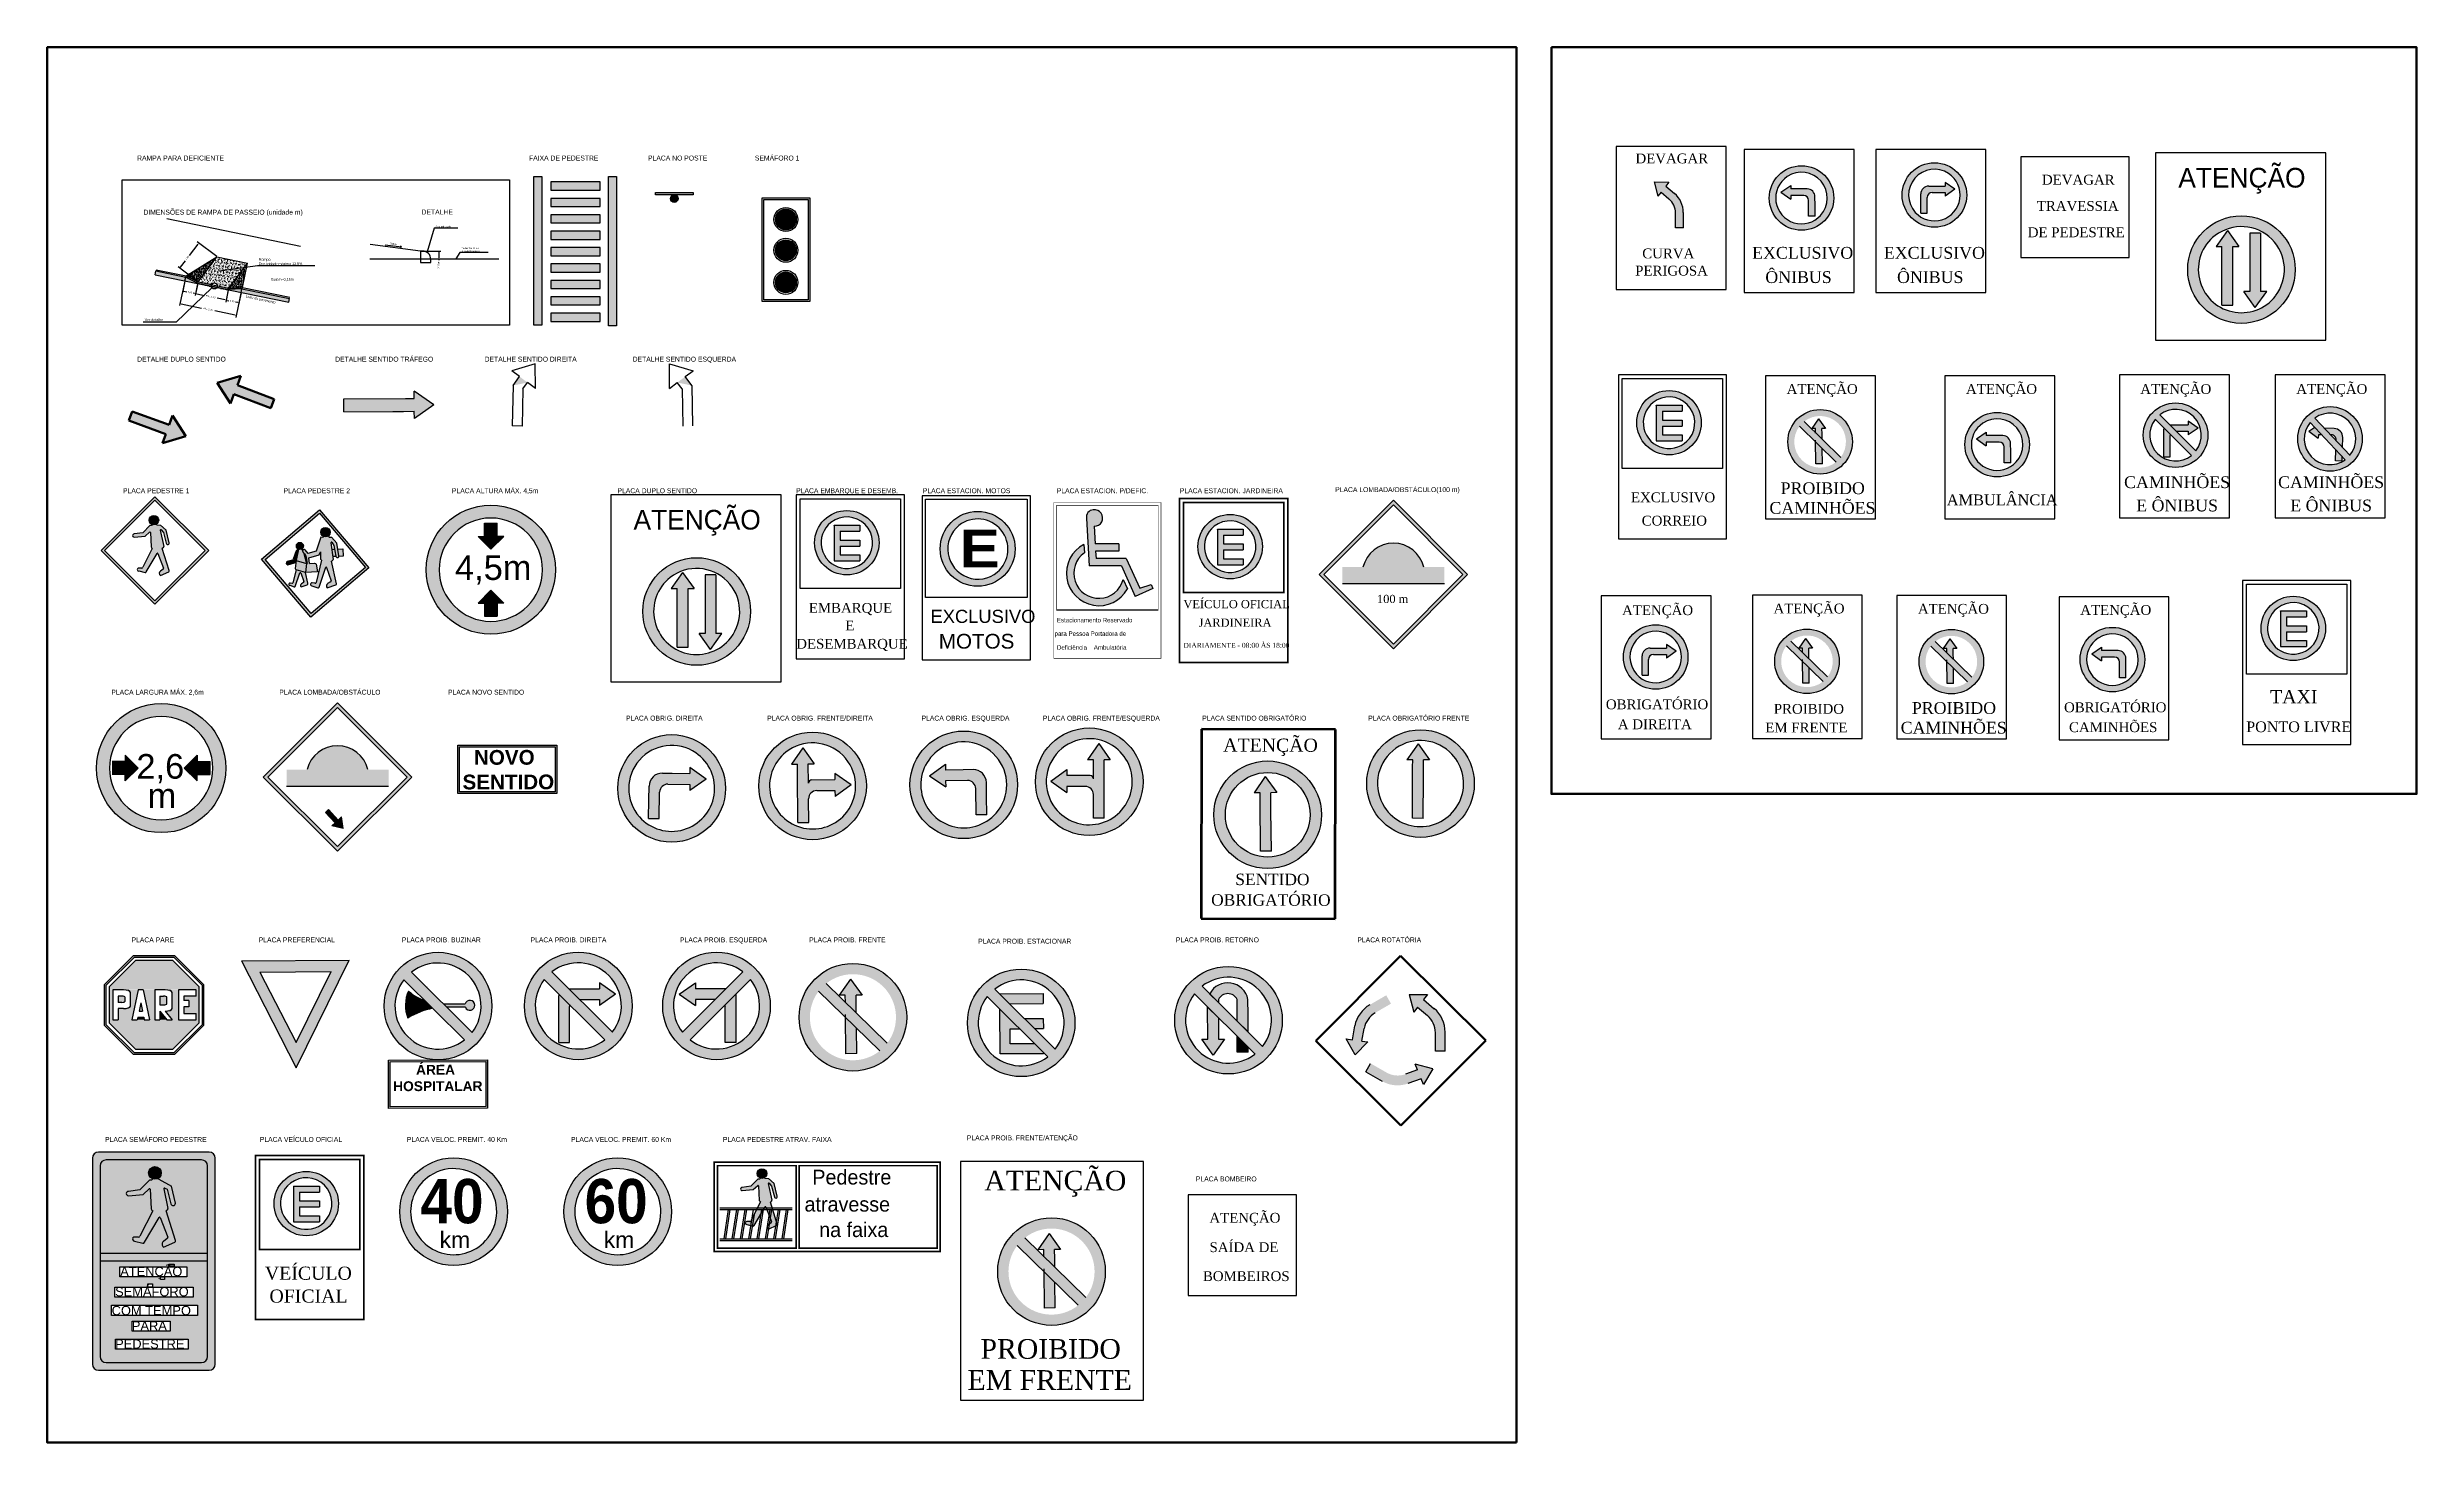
# Model space of a CAD drawing. Extents: x 297 to 442, y 45 to 130.
import ezdxf

# ---------------------------------------------------------------- set-up
doc = ezdxf.new("R2010")
doc.units = 0
doc.linetypes.add('ACAD_ISO03W100', pattern=[30, 12, -18])
doc.layers.get('0').update_dxf_attribs({"linetype": 'CONTINUOUS'})
doc.layers.get('DEFPOINTS').update_dxf_attribs({"linetype": 'CONTINUOUS'})
for name, color, linetype in [('712', 255, 'CONTINUOUS'), ('DIREITA', 7, 'CONTINUOUS'), ('EDIFICAÇÃO', 2, 'CONTINUOUS'), ('ESQUERDA', 7, 'CONTINUOUS'), ('FRENTE', 7, 'CONTINUOUS'), ('INDICATIVO', 9, 'CONTINUOUS'), ('LOMBADA', 7, 'CONTINUOUS'), ('PARE-PLACA', 7, 'CONTINUOUS'), ('PAREDES', 7, 'CONTINUOUS'), ('PASSNOVO', 3, 'CONTINUOUS'), ('placa', 7, 'CONTINUOUS'), ('PLACAS', 7, 'CONTINUOUS'), ('poste', 7, 'CONTINUOUS'), ('RAMPA', 10, 'CONTINUOUS'), ('SENTIDOTRÁFEGO', 4, 'CONTINUOUS'), ('SINALIZ', 7, 'CONTINUOUS'), ('SINALVERTICAL', 1, 'CONTINUOUS')]:
    doc.layers.add(name, color=color, linetype=linetype)
doc.styles.add('ARIAL', font='ARIAL.TTF')
doc.styles.add('E', font='ARIBLK.TTF')
doc.styles.add('ESCRITO', font='swissl.ttf')
doc.styles.add('PLACA', font='ARIBLK.TTF')
doc.styles.add('STYLE1', font='TIMES.TTF')
doc.styles.add('TESTO1', font='swissk.ttf')
doc.dimstyles.get("Standard").update_dxf_attribs({"dimscale": 0, "dimtxt": 0.1, "dimasz": 0.07, "dimexe": 0.125, "dimexo": 0.01, "dimgap": 0.0625, "dimtad": 0, "dimzin": 1, "dimdsep": 46, "dimlunit": 6, "dimtxsty": 'Standard', "dimcen": 0.01, "dimadec": 0, "dimazin": 0, "dimtfac": 1, "dimtdec": 4, "dimtmove": 0, "dimatfit": 3, "dimfxl": 0, "dimtolj": 1, "dimtzin": 0, "dimarcsym": 0})
pattern_1 = [(50, (-297.1532, -131.10521), (0.18218467, -0.015939086), [0.01905, -0.20955]), (355, (-297.1532, -131.10521), (-0.03524283, 0.19105664), [0.01524, -0.16764]), (100.451, (-297.13802, -131.10654), (0.1469425, 0.17511669), [0.01619, -0.17809]), (46.1842, (-297.1532, -131.05441), (0.27107904, -0.04204233), [0.028575, -0.314325]), (96.6356, (-297.1306, -131.05792), (0.23740423, 0.24742556), [0.024285, -0.267135]), (351.184, (-297.1532, -131.0544), (0.2374046, 0.24742512), [0.02286, -0.25146]), (21, (-297.1278, -131.06711), (0.15161488, -0.10226552), [0.01905, -0.20955]), (326, (-297.1278, -131.06711), (0.06180203, 0.18418797), [0.01524, -0.16764]), (71.4514, (-297.11517, -131.07563), (0.21341649, 0.08192286), [0.01619, -0.17809]), (37.5, (-297.1532, -131.10521), (0.003088603, 0.084555039), [0, -0.165608, 0, -0.17018, 0, -0.168275]), (7.5, (-297.1532, -131.10521), (0.066819663, 0.100180575), [0, -0.097028, 0, -0.161798, 0, -0.064135]), (327.5, (-297.20984, -131.10521), (0.135590595, -0.005728744), [0, -0.0635, 0, -0.19812, 0, -0.26289]), (317.5, (-297.23524, -131.10521), (0.14812918, 0.02542649), [0, -0.08255, 0, -0.131572, 0, -0.18669])]
pattern_2 = [(50, (-297.1532, -129.86554), (0.18218467, -0.015939086), [0.01905, -0.20955]), (355, (-297.1532, -129.86554), (-0.03524283, 0.19105664), [0.01524, -0.16764]), (100.451, (-297.13802, -129.86687), (0.1469425, 0.17511669), [0.01619, -0.17809]), (46.1842, (-297.1532, -129.81474), (0.27107904, -0.04204233), [0.028575, -0.314325]), (96.6356, (-297.1306, -129.81825), (0.23740423, 0.24742556), [0.024285, -0.267135]), (351.184, (-297.1532, -129.81474), (0.2374046, 0.24742512), [0.02286, -0.25146]), (21, (-297.1278, -129.82744), (0.15161488, -0.10226552), [0.01905, -0.20955]), (326, (-297.1278, -129.82744), (0.06180203, 0.18418797), [0.01524, -0.16764]), (71.4514, (-297.11517, -129.83597), (0.21341649, 0.08192286), [0.01619, -0.17809]), (37.5, (-297.1532, -129.86554), (0.003088603, 0.084555039), [0, -0.165608, 0, -0.17018, 0, -0.168275]), (7.5, (-297.1532, -129.86554), (0.066819663, 0.100180575), [0, -0.097028, 0, -0.161798, 0, -0.064135]), (327.5, (-297.20984, -129.86554), (0.135590595, -0.005728744), [0, -0.0635, 0, -0.19812, 0, -0.26289]), (317.5, (-297.23524, -129.86554), (0.14812918, 0.02542649), [0, -0.08255, 0, -0.131572, 0, -0.18669])]

# ---------------------------------------------------------------- blocks, each defined once
blk = doc.blocks.new('PARE')
at = {"layer": 'SINALIZ', "color": 1, "linetype": 'Continuous'}
for p, q in [((0.033, 1.62), (0.033, 0.02)), ((0.233, 1.62), (0.033, 1.62)), ((0.366, 0.754), (0.366, 1.487)), ((0.512, 1.621), (0.396, 0.021)), ((0.612, 1.621), (0.512, 1.621)), ((0.612, 1.621), (0.729, 0.021)), ((0.829, 1.621), (0.829, 0.021)), ((1.029, 1.621), (0.829, 1.621)), ((1.162, 0.621), (1.162, 1.487)), ((1.282, 1.621), (1.282, 0.021)), ((1.616, 1.621), (1.282, 1.621)), ((1.616, 1.287), (1.616, 1.621)), ((0.2, 1.287), (0.133, 1.287)), ((0.133, 1.287), (0.133, 0.954)), ((0.2, 0.954), (0.133, 0.954)), ((0.266, 1.02), (0.266, 1.22)), ((0.562, 0.931), (0.53, 0.487)), ((0.562, 0.931), (0.595, 0.487)), ((0.929, 1.287), (0.929, 0.821)), ((0.929, 1.287), (0.996, 1.287)), ((1.062, 0.887), (1.062, 1.221)), ((1.616, 1.287), (1.382, 1.287)), ((1.382, 1.287), (1.382, 1.054)), ((1.482, 1.054), (1.382, 1.054)), ((1.482, 1.054), (1.482, 0.721)), ((0.233, 0.62), (0.133, 0.62)), ((0.133, 0.62), (0.133, 0.02)), ((0.53, 0.487), (0.595, 0.487)), ((0.929, 0.821), (0.996, 0.821)), ((0.929, 0.487), (0.929, 0.021)), ((0.929, 0.487), (1.062, 0.021)), ((1.029, 0.487), (1.162, 0.021)), ((1.029, 0.487), (1.029, 0.487)), ((1.482, 0.721), (1.382, 0.721)), ((1.382, 0.721), (1.382, 0.354)), ((0.033, 0.02), (0.133, 0.02)), ((0.396, 0.021), (0.496, 0.021)), ((0.506, 0.154), (0.496, 0.021)), ((0.506, 0.154), (0.619, 0.154)), ((0.619, 0.154), (0.629, 0.021)), ((0.629, 0.021), (0.729, 0.021)), ((0.829, 0.021), (0.929, 0.021)), ((1.062, 0.021), (1.162, 0.021)), ((1.282, 0.021), (1.616, 0.021)), ((1.382, 0.354), (1.616, 0.354)), ((1.616, 0.021), (1.616, 0.354))]:
    blk.add_line(p, q, dxfattribs=at)
for centre, radius, start, end in [((0.233, 1.487), 0.133, 0, 90), ((1.029, 1.487), 0.133, 0, 90), ((0.2, 1.22), 0.0667, 0, 90), ((0.2, 1.02), 0.0667, 270, 0), ((0.996, 1.221), 0.0667, 0, 90), ((0.233, 0.754), 0.133, 270, 0), ((0.996, 0.887), 0.0667, 270, 360), ((1.029, 0.621), 0.133, 270, 0)]:
    blk.add_arc(centre, radius, start, end, dxfattribs=at)
blk = doc.blocks.new('A$C071C17DF')
at = {"layer": 'PASSNOVO', "xscale": 2, "yscale": 1.5, "zscale": 2}
blk.add_blockref('PARE', (-0.066, -0.031), dxfattribs=at)
blk = doc.blocks.new('DIREITA')
h = blk.add_hatch(color=1)
h.paths.add_polyline_path([(-3.28, 0, 1), (3.28, 0, 1)], flags=17)
h.paths.add_polyline_path([(1.45, 2.19, 0.881917), (-1.94, -1.76, 1.133893)])
blk.add_hatch(color=7).paths.add_polyline_path([(1.1, 0.26), (1.1, -0.11), (2.09, 0.59), (1.1, 1.28), (1.1, 0.92), (0.02, 0.92), (-0.58, 0.92, 0.411975), (-1.38, 0.12), (-1.38, -0.71), (-1.38, -1.85), (-0.73, -1.85), (-0.73, -0.24, -0.414214), (-0.23, 0.26)])
at = {"color": 7}
for p, q in [((-1.38, -0.71), (-1.38, 0.12)), ((-0.58, 0.92), (0.02, 0.92)), ((-0.23, 0.26), (1.1, 0.26)), ((0.02, 0.92), (1.1, 0.92)), ((1.1, 1.28), (1.1, 0.92)), ((2.09, 0.59), (1.1, 1.28)), ((2.09, 0.59), (1.1, -0.11)), ((1.1, 0.26), (1.1, -0.11)), ((-1.38, -1.85), (-1.38, -0.71)), ((-0.73, -1.85), (-0.73, -0.24)), ((-1.38, -1.85), (-0.73, -1.85))]:
    blk.add_line(p, q, dxfattribs=at)
blk.add_circle((0, 0), 3.28, dxfattribs=at)
for centre, radius, start, end in [((0, 0), 2.62, 56.5828, 222.2213), ((0, 0), 2.62, 222.2213, 56.5828), ((-0.58, 0.12), 0.8, 90, 179.8987), ((-0.23, -0.24), 0.5, 90, 180)]:
    blk.add_arc(centre, radius, start, end, dxfattribs=at)
blk = doc.blocks.new('*D3')
at = {"color": 0, "linetype": 'ByBlock'}
for p, q in [((305.54, 116.85), (305.22, 115.36)), ((308.96, 116.12), (308.65, 114.63)), ((305.32, 115.47), (306.56, 115.2)), ((308.61, 114.77), (307.37, 115.03))]:
    blk.add_line(p, q, dxfattribs=at)
for points in [[(305.32, 115.48), (305.32, 115.45), (305.25, 115.48)], [(308.61, 114.78), (308.6, 114.76), (308.67, 114.75)]]:
    blk.add_solid(points, dxfattribs=at)
at = {"layer": 'DEFPOINTS', "color": 0, "linetype": 'ByBlock'}
for p in [(305.54, 116.86), (308.97, 116.13), (308.67, 114.75)]:
    blk.add_point(p, dxfattribs=at)
at = {"color": 0, "linetype": 'ByBlock', "insert": (306.96, 115.12), "char_height": 0.1, "attachment_point": 5, "rotation": 348}
blk.add_mtext('\\A1;Mín. 2,20', dxfattribs=at)
blk = doc.blocks.new('*D2')
at = {"color": 0, "linetype": 'ByBlock'}
for p, q in [((308.19, 116.3), (308.03, 115.56)), ((308.13, 115.67), (308.22, 115.65)), ((308.97, 116.14), (308.81, 115.4)), ((308.77, 115.54), (308.62, 115.57))]:
    blk.add_line(p, q, dxfattribs=at)
for points in [[(308.13, 115.68), (308.12, 115.66), (308.06, 115.69)], [(308.77, 115.55), (308.77, 115.52), (308.84, 115.52)]]:
    blk.add_solid(points, dxfattribs=at)
at = {"layer": 'DEFPOINTS', "color": 0, "linetype": 'ByBlock'}
for p in [(308.19, 116.31), (308.97, 116.15), (308.84, 115.52)]:
    blk.add_point(p, dxfattribs=at)
at = {"color": 0, "linetype": 'ByBlock', "insert": (308.42, 115.61), "char_height": 0.1, "attachment_point": 5, "rotation": 348}
blk.add_mtext('\\A1;0,50', dxfattribs=at)
blk = doc.blocks.new('*D4')
at = {"color": 0, "linetype": 'ByBlock'}
for p, q in [((306.33, 119.11), (305.81, 118.4)), ((307.49, 118.34), (306.28, 119.24)), ((306.34, 116.8), (305.13, 117.71)), ((305.27, 117.69), (305.57, 118.09))]:
    blk.add_line(p, q, dxfattribs=at)
for points in [[(306.33, 119.12), (306.34, 119.1), (306.38, 119.17)], [(305.26, 117.7), (305.28, 117.68), (305.23, 117.63)]]:
    blk.add_solid(points, dxfattribs=at)
at = {"layer": 'DEFPOINTS', "color": 0, "linetype": 'ByBlock'}
for p in [(306.38, 119.17), (307.49, 118.33), (306.35, 116.8)]:
    blk.add_point(p, dxfattribs=at)
at = {"color": 0, "linetype": 'ByBlock', "insert": (305.69, 118.25), "char_height": 0.1, "attachment_point": 5, "rotation": 53.2216}
blk.add_mtext('\\A1;1,20', dxfattribs=at)
blk = doc.blocks.new('*D1')
at = {"color": 0, "linetype": 'ByBlock'}
for p, q in [((306.33, 116.71), (306.17, 115.96)), ((306.26, 116.07), (306.74, 115.97)), ((307.99, 115.7), (307.51, 115.8)), ((308.19, 116.32), (308.03, 115.56))]:
    blk.add_line(p, q, dxfattribs=at)
for points in [[(306.26, 116.08), (306.26, 116.06), (306.19, 116.08)], [(307.99, 115.71), (307.99, 115.69), (308.06, 115.69)]]:
    blk.add_solid(points, dxfattribs=at)
at = {"layer": 'DEFPOINTS', "color": 0, "linetype": 'ByBlock'}
for p in [(306.33, 116.72), (308.06, 115.69), (308.19, 116.33)]:
    blk.add_point(p, dxfattribs=at)
at = {"color": 0, "linetype": 'ByBlock', "insert": (307.12, 115.89), "char_height": 0.1, "attachment_point": 5, "rotation": 348}
blk.add_mtext('\\A1;Mín. 1,20', dxfattribs=at)
blk = doc.blocks.new('*D0')
at = {"color": 0, "linetype": 'ByBlock'}
for p, q in [((305.54, 116.84), (305.39, 116.13)), ((305.48, 116.24), (305.65, 116.2)), ((306.12, 116.1), (306.05, 116.12)), ((306.32, 116.68), (306.17, 115.96))]:
    blk.add_line(p, q, dxfattribs=at)
for points in [[(305.49, 116.25), (305.48, 116.23), (305.42, 116.25)], [(306.13, 116.11), (306.12, 116.09), (306.19, 116.09)]]:
    blk.add_solid(points, dxfattribs=at)
at = {"layer": 'DEFPOINTS', "color": 0, "linetype": 'ByBlock'}
for p in [(305.54, 116.85), (306.19, 116.09), (306.32, 116.69)]:
    blk.add_point(p, dxfattribs=at)
at = {"color": 0, "linetype": 'ByBlock', "insert": (305.85, 116.16), "char_height": 0.1, "attachment_point": 5, "rotation": 348}
blk.add_mtext('\\A1;0,50', dxfattribs=at)
blk = doc.blocks.new('*D5')
at = {"layer": 'DEFPOINTS', "color": 0}
for p in [(319.88, 117.44), (320.54, 116.96), (321.02, 116.96)]:
    blk.add_point(p, dxfattribs=at)
at = {"layer": 'RAMPA', "color": 0, "lineweight": -2}
for p, q in [((319.89, 117.44), (321.14, 117.44)), ((321.02, 117.37), (321.02, 117.03)), ((320.55, 116.96), (321.14, 116.96)), ((321.02, 116.96), (321.02, 116.89))]:
    blk.add_line(p, q, dxfattribs=at)
at = {"layer": 'RAMPA', "color": 0}
for points in [[(321.01, 117.37), (321.03, 117.37), (321.02, 117.44)], [(321.01, 117.03), (321.03, 117.03), (321.02, 116.96)]]:
    blk.add_solid(points, dxfattribs=at)
at = {"layer": 'RAMPA', "color": 0, "insert": (321.02, 116.6), "char_height": 0.1, "attachment_point": 5, "rotation": 90}
blk.add_mtext('\\A1;0,15cm', dxfattribs=at)
blk = doc.blocks.new('PROIBIDO-ESTACIONAR')
h = blk.add_hatch(color=1)
h.paths.add_polyline_path([(-0.83, 3.38, 1), (5.73, 3.41, 1)])
h.paths.add_polyline_path([(4.53, 1.79, 0.881917), (0.84, 5.46)])
h.paths.add_polyline_path([(4.07, 1.33), (0.37, 5, 0.881917)])
h = blk.add_hatch(color=7)
h.paths.add_polyline_path([(3.79, 5.19), (1.15, 5.18), (1.15, 5.15), (1.74, 4.57), (3.79, 4.58)])
h.paths.add_polyline_path([(1.15, 4.22), (1.16, 1.51), (3.8, 1.52), (3.8, 1.59), (3.26, 2.13), (1.77, 2.13), (1.77, 3.04), (2.34, 3.04)])
h.paths.add_polyline_path([(3.79, 3.66), (2.65, 3.66), (3.27, 3.05), (3.8, 3.05)], flags=17)
at = {"color": 7}
for p, q in [((4.07, 1.33), (0.37, 5)), ((4.53, 1.79), (0.84, 5.46)), ((4.53, 1.79), (0.84, 5.46)), ((1.15, 5.18), (3.79, 5.19)), ((1.15, 5.15), (1.15, 5.18)), ((1.74, 4.57), (3.79, 4.58)), ((1.76, 4.54), (1.76, 4.57)), ((3.79, 5.19), (3.79, 4.58)), ((1.16, 1.51), (1.15, 4.22)), ((1.77, 3.04), (2.34, 3.04)), ((1.77, 2.13), (1.77, 3.04)), ((2.65, 3.66), (3.79, 3.66)), ((3.27, 3.05), (3.8, 3.05)), ((3.79, 3.66), (3.8, 3.05)), ((3.8, 1.52), (1.16, 1.51)), ((3.26, 2.13), (1.77, 2.13)), ((3.8, 1.59), (3.8, 1.52))]:
    blk.add_line(p, q, dxfattribs=at)
blk.add_circle((2.45, 3.4), 3.28, dxfattribs=at)
for start, end in [(322.3888, 128.0273), (142.3888, 308.0273)]:
    blk.add_arc((2.45, 3.4), 2.62, start, end, dxfattribs=at)
blk = doc.blocks.new('v')
h = blk.add_hatch(color=1)
h.paths.add_polyline_path([(-3.24, -0.15, 1), (3.32, -0.15, 1)])
h.paths.add_polyline_path([(2.12, -1.75, 0.881757), (-1.57, 1.92)], flags=16)
h.paths.add_polyline_path([(1.66, -2.22), (-2.03, 1.45, 0.881757)], flags=16)
for points in [[(0.57, 1.12), (0.57, 0.2), (0.57, 0.2), (0.57, -0.21), (1.23, -0.86), (1.23, 0.2), (1.22, 1.12, 0.708785), (-1.11, 1.46), (-0.57, 0.92), (-0.57, 1.12, -0.620207)], [(-1.22, -1.3), (-1.59, -1.3), (-0.89, -2.28), (-0.2, -1.3), (-0.56, -1.3), (-0.57, 0), (-1.23, 0.65)], [(0.57, -2.11), (1.23, -2.11), (1.23, -1.79), (0.57, -1.14)]]:
    blk.add_hatch(color=7).paths.add_polyline_path(points)
at = {"color": 7}
for p, q in [((1.66, -2.22), (-2.03, 1.45)), ((2.12, -1.75), (-1.57, 1.92)), ((-1.11, 1.46), (-0.57, 0.92)), ((-0.57, 1.12), (-0.57, 0.92)), ((1.23, 0.2), (1.22, 1.12)), ((1.23, -0.86), (1.23, 0.2)), ((0.57, -0.21), (1.23, -0.86)), ((0.57, -1.14), (1.23, -1.79)), ((1.23, -2.11), (0.57, -2.11)), ((1.23, -2.11), (1.23, -1.79))]:
    blk.add_line(p, q, dxfattribs=at)
for p, q in [((0.57, 0.2), (0.57, 1.12)), ((0.57, -0.21), (0.57, 0.2)), ((0.57, -2.11), (0.57, -1.14))]:
    blk.add_line(p, q)
blk.add_lwpolyline([(-1.23, 0.65), (-0.57, 0), (-0.56, -1.3), (-0.2, -1.3), (-0.89, -2.28), (-1.59, -1.3), (-1.22, -1.3), (-1.23, 0.65)], dxfattribs=at)
blk.add_circle((0.04, -0.15), 3.28, dxfattribs=at)
for start, end in [(142.3624, 307.9802), (322.3624, 127.9802)]:
    blk.add_arc((0.04, -0.15), 2.62, start, end, dxfattribs=at)
for centre, radius, start, end in [((0, 0.88), 1.25, 10.996, 152.3098), ((0, 0.83), 0.638, 26.385, 153.615)]:
    blk.add_arc(centre, radius, start, end)
blk = doc.blocks.new('ESQUERDA')
h = blk.add_hatch(color=1)
h.paths.add_polyline_path([(-3.28, 0, 1), (3.28, 0, 1)], flags=17)
h.paths.add_polyline_path([(1.94, -1.76, 0.881917), (-1.45, 2.19, 1.133893)])
blk.add_hatch(color=7).paths.add_polyline_path([(0.23, 0.26, -0.414214), (0.73, -0.24), (0.73, -1.85), (1.38, -1.85), (1.38, -0.71), (1.38, 0.12, 0.411975), (0.58, 0.92), (-0.02, 0.92), (-1.1, 0.92), (-1.1, 1.28), (-2.09, 0.59), (-1.1, -0.11), (-1.1, 0.26)])
at = {"color": 7}
for p, q in [((-2.09, 0.59), (-1.1, 1.28)), ((-2.09, 0.59), (-1.1, -0.11)), ((-1.1, 1.28), (-1.1, 0.92)), ((-0.02, 0.92), (-1.1, 0.92)), ((0.23, 0.26), (-1.1, 0.26)), ((-1.1, 0.26), (-1.1, -0.11)), ((0.58, 0.92), (-0.02, 0.92)), ((1.38, -0.71), (1.38, 0.12)), ((0.73, -1.85), (0.73, -0.24)), ((1.38, -1.85), (1.38, -0.71)), ((1.38, -1.85), (0.73, -1.85))]:
    blk.add_line(p, q, dxfattribs=at)
blk.add_circle((0, 0), 3.28, dxfattribs=at)
for centre, radius, start, end in [((0, 0), 2.62, 123.4172, 317.7787), ((0, 0), 2.62, 317.7787, 123.4172), ((0.23, -0.24), 0.5, 0, 90), ((0.58, 0.12), 0.8, 0.1013, 90)]:
    blk.add_arc(centre, radius, start, end, dxfattribs=at)
blk = doc.blocks.new('e')
for points in [[(-3.73, 9.87, -0.219137), (-2.62, 11.46), (-1.01, 12.39), (-1.5, 13.24), (-3.17, 12.27, 0.218354), (-4.68, 10.13), (-4.94, 8.73), (-5.57, 8.82), (-4.66, 7.2), (-3.35, 8.5), (-3.97, 8.59)], [(2.69, 11.19, -0.219137), (3.5, 9.43), (3.51, 7.57), (4.49, 7.57), (4.48, 9.5, 0.218354), (3.38, 11.88), (2.3, 12.81), (2.69, 13.31), (0.84, 13.33), (1.31, 11.54), (1.69, 12.03)], [(0.46, 5.22, -0.219137), (-1.47, 5.39), (-3.09, 6.32), (-3.58, 5.46), (-1.91, 4.5, 0.218354), (0.71, 4.27), (2.05, 4.74), (2.29, 4.16), (3.24, 5.75), (1.45, 6.24), (1.69, 5.65)]]:
    blk.add_hatch(color=256).paths.add_polyline_path(points)
at = {"lineweight": 50}
for p, q in [((-0.04, 17.26), (-8.65, 8.61)), ((8.61, 8.65), (-0.04, 17.26)), ((-8.65, 8.61), (0, 0)), ((0, 0), (8.61, 8.65))]:
    blk.add_line(p, q, dxfattribs=at)
at = {"color": 7}
for p, q in [((0.84, 13.33), (1.31, 11.54)), ((0.84, 13.33), (2.69, 13.31)), ((2.69, 13.31), (2.3, 12.81)), ((2.3, 12.81), (3.38, 11.88)), ((-4.94, 8.73), (-4.68, 10.13)), ((1.69, 12.03), (1.31, 11.54)), ((-4.66, 7.2), (-5.57, 8.82)), ((-5.57, 8.82), (-4.94, 8.73)), ((-4.66, 7.2), (-3.35, 8.5)), ((-3.97, 8.59), (-3.35, 8.5)), ((1.69, 5.65), (1.45, 6.24)), ((3.24, 5.75), (1.45, 6.24)), ((3.24, 5.75), (2.29, 4.16)), ((2.05, 4.74), (0.71, 4.27)), ((2.29, 4.16), (2.05, 4.74))]:
    blk.add_line(p, q, dxfattribs=at)
for p, q in [((-3.97, 8.59), (-3.73, 9.87)), ((1.69, 12.03), (2.69, 11.19)), ((3.51, 7.57), (3.5, 9.43)), ((4.49, 7.57), (3.51, 7.57)), ((4.49, 7.57), (4.48, 9.5)), ((-3.58, 5.46), (-3.09, 6.32)), ((-3.58, 5.46), (-1.91, 4.5)), ((1.69, 5.65), (0.46, 5.22))]:
    blk.add_line(p, q)
for centre, radius, start, end in [((-1.59, 9.55), 3.15, 120.1314, 169.4012), ((-1.46, 9.46), 2.31, 120.1314, 169.5723), ((1.19, 9.43), 2.31, 0.1314, 49.5723), ((1.34, 9.49), 3.15, 0.1314, 49.4012)]:
    blk.add_arc(centre, radius, start, end)
blk = doc.blocks.new('OBRIGATÓRIO-DIREITA')
h = blk.add_hatch(color=1)
h.paths.add_polyline_path([(-2.88, 0.4, 1), (3.68, 0.4, 1)], flags=17)
h.paths.add_polyline_path([(1.84, 2.59, 0.881917), (-1.55, -1.36, 1.133893)])
blk.add_hatch(color=7).paths.add_polyline_path([(1.5, 0.66), (1.5, 0.29), (2.48, 0.99), (1.5, 1.68), (1.5, 1.31), (0.41, 1.31), (-0.18, 1.31, 0.411975), (-0.98, 0.52), (-0.98, -0.31), (-0.98, -1.45), (-0.33, -1.45), (-0.33, 0.16, -0.414214), (0.17, 0.66)])
at = {"color": 7}
for p, q in [((-0.98, -0.31), (-0.98, 0.52)), ((-0.33, -1.45), (-0.33, 0.16)), ((-0.18, 1.31), (0.41, 1.31)), ((0.17, 0.66), (1.5, 0.66)), ((0.41, 1.31), (1.5, 1.31)), ((1.5, 1.68), (1.5, 1.31)), ((2.48, 0.99), (1.5, 1.68)), ((2.48, 0.99), (1.5, 0.29)), ((1.5, 0.66), (1.5, 0.29)), ((-0.98, -1.45), (-0.98, -0.31)), ((-0.98, -1.45), (-0.33, -1.45))]:
    blk.add_line(p, q, dxfattribs=at)
blk.add_circle((0.4, 0.4), 3.28, dxfattribs=at)
for centre, radius, start, end in [((0.4, 0.4), 2.62, 56.5828, 222.2213), ((0.4, 0.4), 2.62, 222.2213, 56.5828), ((-0.18, 0.51), 0.8, 90, 179.8987), ((0.17, 0.16), 0.5, 90, 180)]:
    blk.add_arc(centre, radius, start, end, dxfattribs=at)
blk = doc.blocks.new('OBRIGATÓRIO-ESQUERDA')
h = blk.add_hatch(color=1)
h.paths.add_polyline_path([(-3, 0.61, 1), (3.56, 0.61, 1)], flags=17)
h.paths.add_polyline_path([(2.22, -1.15, 0.881917), (-1.17, 2.8, 1.133893)])
blk.add_hatch(color=7).paths.add_polyline_path([(0.5, 0.87, -0.414214), (1, 0.37), (1, -1.23), (1.66, -1.23), (1.66, -0.1), (1.65, 0.73, 0.411975), (0.85, 1.53), (0.26, 1.53), (-0.82, 1.53), (-0.82, 1.89), (-1.81, 1.2), (-0.82, 0.5), (-0.82, 0.87)])
at = {"color": 7}
for p, q in [((-1.81, 1.2), (-0.82, 1.89)), ((-1.81, 1.2), (-0.82, 0.5)), ((-0.82, 1.89), (-0.82, 1.53)), ((0.26, 1.53), (-0.82, 1.53)), ((0.5, 0.87), (-0.82, 0.87)), ((-0.82, 0.87), (-0.82, 0.5)), ((0.85, 1.53), (0.26, 1.53)), ((1, -1.23), (1, 0.37)), ((1.66, -0.1), (1.65, 0.73)), ((1.66, -1.23), (1, -1.23)), ((1.66, -1.23), (1.66, -0.1))]:
    blk.add_line(p, q, dxfattribs=at)
blk.add_circle((0.28, 0.61), 3.28, dxfattribs=at)
for centre, radius, start, end in [((0.28, 0.61), 2.62, 123.4172, 317.7787), ((0.28, 0.61), 2.62, 317.7787, 123.4172), ((0.5, 0.37), 0.5, 0, 90), ((0.85, 0.73), 0.8, 0.1013, 90)]:
    blk.add_arc(centre, radius, start, end, dxfattribs=at)
blk = doc.blocks.new('DUPLO-SENTIDO')
h = blk.add_hatch(color=1)
h.paths.add_polyline_path([(-3.44, -1.49, 1), (3.12, -1.49, 1)], flags=17)
h.paths.add_polyline_path([(-1.77, 0.58, 1.133893), (1.91, -3.1, 0.881917)])
h = blk.add_hatch(color=256)
h.paths.add_polyline_path([(-0.69, -1.26), (-0.69, -0.09), (-0.32, -0.09), (-1.02, 0.89), (-1.71, -0.09), (-1.35, -0.09), (-1.35, -0.64), (-1.35, -3.66), (-0.69, -3.66)])
h.paths.add_polyline_path([(0.36, -1.66), (0.36, -2.83), (-0.01, -2.83), (0.68, -3.81), (1.38, -2.83), (1.01, -2.83), (1.01, -2.28), (1.01, 0.74), (0.36, 0.74)])
at = {"color": 7}
for p, q in [((-1.02, 0.89), (-1.71, -0.09)), ((-1.02, 0.89), (-0.32, -0.09)), ((0.36, 0.74), (0.36, -1.66)), ((1.01, 0.74), (0.36, 0.74)), ((1.01, 0.74), (1.01, -2.28)), ((-1.71, -0.09), (-1.35, -0.09)), ((-1.35, -0.64), (-1.35, -0.09)), ((-1.35, -3.66), (-1.35, -0.64)), ((-0.69, -1.26), (-0.69, -0.09)), ((-0.69, -0.09), (-0.32, -0.09)), ((-0.69, -3.66), (-0.69, -1.26)), ((0.36, -2.83), (-0.01, -2.83)), ((0.68, -3.81), (-0.01, -2.83)), ((0.36, -1.66), (0.36, -2.83)), ((0.68, -3.81), (1.38, -2.83)), ((1.01, -2.28), (1.01, -2.83)), ((1.38, -2.83), (1.01, -2.83)), ((-1.35, -3.66), (-0.69, -3.66))]:
    blk.add_line(p, q, dxfattribs=at)
at = {"color": 7, "linetype": 'Continuous'}
blk.add_lwpolyline([(-5.4, -5.79), (4.99, -5.79), (4.99, 5.63), (-5.4, 5.63)], close=True, dxfattribs=at)
at = {"color": 7}
blk.add_circle((-0.16, -1.49), 3.28, dxfattribs=at)
for radius, start, end in [(2.63, 127.8192, 322.1808), (2.62, 322.1808, 127.8192)]:
    blk.add_arc((-0.16, -1.49), radius, start, end, dxfattribs=at)
at = {"color": 7, "linetype": 'Continuous'}
blk.add_text('ATENÇÃO', height=1.2, dxfattribs=at).set_placement((-4.01, 3.51))
blk = doc.blocks.new('PROIBIDO-DIREITA')
h = blk.add_hatch(color=1)
h.paths.add_polyline_path([(0.07, 3.44, 1), (6.63, 3.44, 1)])
h.paths.add_polyline_path([(5.42, 1.83, 0.881917), (1.74, 5.52)])
h.paths.add_polyline_path([(4.96, 1.37), (1.28, 5.05, 0.881917)])
h = blk.add_hatch(color=7)
h.paths.add_polyline_path([(2.77, 4.49), (3.42, 3.84), (4.64, 3.84), (4.64, 3.47), (5.63, 4.16), (4.64, 4.86), (4.64, 4.49)])
h.paths.add_polyline_path([(2.81, 3.4, -0.060572), (2.83, 3.5), (2.17, 4.16, 0.060572), (2.16, 4.05), (2.16, 1.22), (2.81, 1.22)])
at = {"color": 7}
for p, q in [((4.96, 1.37), (1.28, 5.05)), ((5.42, 1.83), (1.74, 5.52)), ((4.64, 4.86), (4.64, 4.49)), ((5.63, 4.16), (4.64, 4.86)), ((2.16, 1.22), (2.16, 4.05)), ((2.77, 4.49), (4.64, 4.49)), ((2.81, 1.22), (2.81, 3.4)), ((3.42, 3.84), (4.64, 3.84)), ((5.63, 4.16), (4.64, 3.47)), ((4.64, 3.84), (4.64, 3.47)), ((2.16, 1.22), (2.81, 1.22))]:
    blk.add_line(p, q, dxfattribs=at)
blk.add_circle((3.35, 3.44), 3.28, dxfattribs=at)
for centre, radius, start, end in [((3.35, 3.44), 2.62, 142.1808, 307.8192), ((3.35, 3.44), 2.62, 322.1808, 127.8192), ((2.59, 4.05), 0.438, 166.1349, 180), ((3.25, 3.4), 0.438, 166.1349, 180)]:
    blk.add_arc(centre, radius, start, end, dxfattribs=at)
blk = doc.blocks.new('PROIBIDO-ESQUERDA')
h = blk.add_hatch(color=1)
edge = h.paths.add_edge_path()
edge.add_ellipse((9.94, -1.74), major_axis=(-2.32, -2.32), ratio=1, start_angle=43.1796, end_angle=223.1796, ccw=False)
edge.add_ellipse((9.94, -1.74), major_axis=(-2.32, -2.32), ratio=1, start_angle=-136.8204, end_angle=43.1796, ccw=False)
edge = h.paths.add_edge_path()
edge.add_line((11.49, -3.86), (7.92, -0.07))
edge.add_ellipse((9.94, -1.74), major_axis=(-1.86, 1.85), ratio=1, start_angle=5.3603, end_angle=170.9988)
edge = h.paths.add_edge_path()
edge.add_ellipse((9.94, -1.74), major_axis=(-1.86, 1.85), ratio=1, start_angle=185.3603, end_angle=350.9988)
edge.add_line((8.4, 0.38), (11.97, -3.41))
at = {"linetype": 'Continuous'}
h = blk.add_hatch(color=7, dxfattribs=at)
h.paths.add_polyline_path([(8.38, -0.55), (7.78, -0.95), (8.74, -1.67), (8.76, -1.31), (9.09, -1.31)])
h.paths.add_polyline_path([(10.35, -0.68), (9.38, -0.66), (10.01, -1.33), (10.08, -1.33, -0.417435), (10.57, -1.85), (10.57, -1.92), (11.2, -2.6), (11.23, -1.61, 0.416953)])
h.paths.add_polyline_path([(10.5, -3.98), (11.16, -4), (11.17, -3.52), (10.54, -2.85)])
at = {"color": 7}
for p, q in [((11.97, -3.41), (8.4, 0.38)), ((7.78, -0.95), (8.38, -0.55)), ((7.78, -0.95), (8.74, -1.67)), ((11.49, -3.86), (7.92, -0.07)), ((8.76, -1.31), (8.74, -1.67)), ((9.09, -1.31), (8.76, -1.31)), ((10.35, -0.68), (9.38, -0.66)), ((10.08, -1.33), (10.01, -1.33)), ((10.57, -1.92), (10.57, -1.85)), ((11.2, -2.6), (11.23, -1.61)), ((10.5, -3.98), (10.54, -2.85)), ((11.16, -4), (10.5, -3.98)), ((11.16, -4), (11.17, -3.52))]:
    blk.add_line(p, q, dxfattribs=at)
blk.add_circle((9.94, -1.74), 3.28, dxfattribs=at)
for centre, radius, start, end in [((9.94, -1.74), 2.62, 320.4701, 126.1086), ((9.94, -1.74), 2.62, 140.4701, 306.1086), ((10.07, -1.83), 0.5, 358.2894, 88.9189), ((10.33, -1.58), 0.9, 358.2894, 88.8248)]:
    blk.add_arc(centre, radius, start, end, dxfattribs=at)
blk = doc.blocks.new('TOTAL')
at = {"linetype": 'Continuous'}
h = blk.add_hatch(color=7, dxfattribs=at)
h.paths.add_polyline_path([(30.708, -8.211), (30.708, -8.711), (33.708, -8.711), (33.708, -8.211)])
h.paths.add_polyline_path([(33.708, -9.711), (33.708, -9.211), (30.708, -9.211), (30.708, -9.711)])
h.paths.add_polyline_path([(30.708, -10.211), (30.708, -10.711), (33.708, -10.711), (33.708, -10.211)])
h.paths.add_polyline_path([(30.708, -11.211), (30.708, -11.711), (33.708, -11.711), (33.708, -11.211)])
h.paths.add_polyline_path([(30.708, -12.211), (30.708, -12.711), (33.708, -12.711), (33.708, -12.211)])
h.paths.add_polyline_path([(30.708, -13.211), (30.708, -13.711), (33.708, -13.711), (33.708, -13.211)])
h.paths.add_polyline_path([(30.708, -14.211), (30.708, -14.711), (33.708, -14.711), (33.708, -14.211)])
h.paths.add_polyline_path([(30.708, -15.211), (30.708, -15.711), (33.708, -15.711), (33.708, -15.211)])
h.paths.add_polyline_path([(30.708, -16.211), (30.708, -16.711), (33.708, -16.711), (33.708, -16.211)])
h.paths.add_polyline_path([(34.213, -16.993), (34.704, -16.993), (34.704, -7.877), (34.213, -7.877)])
h.paths.add_polyline_path([(29.667, -16.952), (30.158, -16.952), (30.158, -7.873), (29.667, -7.873)])
for color, points in [(256, [(98.885, -9.249, -0.2191365), (99.282, -10.103), (99.286, -11.01), (99.765, -11.008), (99.761, -10.07, 0.2183541), (99.223, -8.911), (98.694, -8.46), (98.882, -8.218), (97.981, -8.208), (98.212, -9.08), (98.4, -8.838)]), (1, [(45.668, -10.5, 1), (44.399, -10.5, 1)]), (2, [(44.399, -12.377, 1), (45.668, -12.377, 1)]), (256, [(45.045, -14.522), (45.312, -14.522), (45.48, -14.52), (45.48, -14.132), (45.045, -14.132), (45.045, -13.915), (44.461, -14.328), (45.046, -14.74)]), (256, [(99.688, -22.193), (99.688, -21.826), (98.108, -21.826), (98.108, -24.004), (99.688, -24.004), (99.688, -23.637), (98.482, -23.637), (98.482, -23.098), (99.688, -23.098), (99.688, -22.731), (98.482, -22.731), (98.482, -22.193)]), (256, [(6.211, -28.833, 1), (6.792, -28.833, 1)]), (256, [(6.889, -29.448, -0.679123), (6.932, -29.416), (7.083, -29.593), (7.255, -30.242, 1.0514528), (7.431, -30.214), (7.251, -29.438), (6.897, -29.139), (6.681, -29.114), (6.653, -29.08, -0.2300205), (6.4, -29.105), (6.349, -29.168), (6.253, -29.168), (5.818, -29.609), (5.295, -29.673, 1.0212953), (5.298, -29.871), (5.969, -29.81), (6.24, -29.565, -0.6553251), (6.283, -29.581), (6.335, -30.47, 0.1871808), (6.36, -30.524), (6.401, -30.562), (5.818, -31.709, -0.4080843), (5.757, -31.763), (5.582, -31.758, 1.0462817), (5.574, -31.936), (5.957, -32.034, 0.4025211), (6.025, -31.991), (6.69, -30.863, -0.5893639), (6.74, -30.872), (7.085, -31.757, -0.3540834), (7.064, -31.828), (6.891, -31.95, 0.5069652), (6.891, -32.212), (7.405, -31.984, 0.3817231), (7.437, -31.913), (7.012, -30.567), (7.062, -30.533, 0.3001897), (7.096, -30.448)]), (7, [(15.611, -30.423, 1.0000003), (15.185, -30.388, 0.312695), (15.307, -30.598), (15.308, -30.598), (15.307, -30.599, 0.2753449), (15.525, -30.577), (15.525, -30.576), (15.525, -30.577, 0.2161707)]), (7, [(15.74, -32.027), (16.476, -31.996), (16.383, -31.523, 0.3728371), (16.297, -31.457), (15.996, -31.472), (15.946, -31.136), (16.572, -30.956), (16.666, -30.773), (16.66, -31.185, 0.1871808), (16.68, -31.241), (16.717, -31.282), (16.386, -32.63, -0.4080843), (16.321, -32.68), (16.147, -32.66, 1.0462817), (16.125, -32.837), (16.498, -32.966, 0.4025211), (16.57, -32.928), (16.98, -31.705, -0.5666838), (17.029, -31.715), (17.301, -32.529, -0.3540834), (17.275, -32.598), (17.092, -32.706, 0.5069652), (17.071, -32.967), (17.602, -32.782, 0.3817231), (17.639, -32.714), (17.327, -31.338), (17.379, -31.307, 0.3001897), (17.42, -31.226), (17.296, -30.212, -0.679123), (17.342, -30.184), (17.478, -30.372), (17.595, -31.034, 1.0514528), (17.773, -31.02), (17.657, -30.232), (17.337, -29.869), (17.187, -29.868), (17.135, -29.799, -0.2779967), (16.836, -29.829), (16.781, -29.888), (16.685, -29.88), (16.398, -30.725), (15.891, -30.872), (15.7, -30.655, 0.2145635), (15.638, -30.627), (15.606, -30.627, -0.2350007), (15.54, -30.594), (15.525, -30.577, -0.0002863), (15.525, -30.577), (15.645, -30.878, -0.6379083), (15.679, -30.859), (15.753, -31.002), (15.838, -31.48), (15.796, -31.483)]), (7, [(17.251, -29.567, 1), (16.67, -29.567, 1)]), (256, [(49.553, -29.511), (49.553, -29.145), (47.973, -29.145), (47.973, -31.323), (49.553, -31.323), (49.553, -30.956), (48.347, -30.956), (48.347, -30.417), (49.553, -30.417), (49.553, -30.05), (48.347, -30.05), (48.347, -29.511)]), (256, [(72.926, -29.749), (72.926, -29.382), (71.346, -29.382), (71.346, -31.56), (72.926, -31.56), (72.926, -31.193), (71.72, -31.193), (71.72, -30.655), (72.926, -30.655), (72.926, -30.288), (71.72, -30.288), (71.72, -29.749)]), (7, [(14.998, -31.216, -0.244381), (14.943, -31.269), (14.63, -31.361, 0.737539), (14.658, -31.558), (15.078, -31.437, 0.2071449), (15.129, -31.395), (15.182, -31.292), (15.307, -30.599, -0.0000163), (15.307, -30.599), (15.29, -30.617, 0.0171625), (15.242, -30.642, -0.0025071), (15.175, -30.697)]), (256, [(137.753, -34.735), (137.753, -34.368), (136.174, -34.368), (136.174, -36.546), (137.753, -36.546), (137.753, -36.179), (136.547, -36.179), (136.547, -35.64), (137.753, -35.64), (137.753, -35.274), (136.547, -35.274), (136.547, -34.735)]), (7, [(45.772, -47.277), (46.428, -47.272), (46.417, -45.83, -0.4142136), (46.914, -45.326), (48.029, -45.317), (48.032, -45.685), (49.01, -44.982), (48.021, -44.294), (48.024, -44.661), (46.609, -44.672, 0.4142186), (46.41, -44.873, -0.0000043), (46.41, -44.873), (46.401, -43.704), (46.768, -43.701), (46.066, -42.722), (45.378, -43.711), (45.745, -43.709), (45.749, -44.259)]), (7, [(64.446, -43.995), (64.446, -43.445), (64.813, -43.445), (64.118, -42.461), (63.423, -43.445), (63.79, -43.445), (63.79, -44.615, 0.4142136), (63.59, -44.415), (62.174, -44.415), (62.174, -44.048), (61.19, -44.743), (62.174, -45.438), (62.174, -45.071), (63.29, -45.071, -0.4142136), (63.79, -45.571), (63.79, -47.014), (64.446, -47.014)]), (7, [(7.113, -69.609, -0.6446106), (7.168, -69.569), (7.298, -69.643), (7.534, -70.528, 0.943636), (7.806, -70.489), (7.566, -69.451), (6.803, -69.017), (6.765, -68.971, -0.2300205), (6.426, -69.004), (6.357, -69.088), (6.229, -69.088), (5.646, -69.68), (4.946, -69.766, 1.0212953), (4.95, -70.03), (5.848, -69.949), (6.211, -69.62, -0.6553251), (6.269, -69.642), (6.338, -70.832, 0.1871808), (6.372, -70.905), (6.427, -70.956), (5.646, -72.492, -0.4080843), (5.564, -72.565), (5.33, -72.557, 1.0462817), (5.319, -72.796), (5.832, -72.927, 0.4025211), (5.924, -72.869), (6.814, -71.359, -0.5893639), (6.882, -71.371), (7.343, -72.557, -0.3540834), (7.316, -72.651), (7.084, -72.815, 0.5069652), (7.084, -73.166), (7.772, -72.86, 0.3817231), (7.814, -72.765), (7.246, -70.963), (7.312, -70.917, 0.2991458), (7.358, -70.804)]), (256, [(6.173, -68.64, 1), (6.951, -68.64, 1)]), (256, [(43.966, -69.299, -0.679123), (44.01, -69.267), (44.161, -69.444), (44.332, -70.093, 1.0514528), (44.508, -70.065), (44.328, -69.29), (43.974, -68.991), (43.759, -68.965), (43.73, -68.931, -0.2300205), (43.477, -68.956), (43.426, -69.019), (43.33, -69.019), (42.895, -69.46), (42.372, -69.524, 1.0212953), (42.375, -69.722), (43.046, -69.662), (43.317, -69.416, -0.6553251), (43.36, -69.432), (43.412, -70.321, 0.1871808), (43.437, -70.375), (43.478, -70.414), (42.895, -71.56, -0.4080843), (42.834, -71.615), (42.659, -71.609, 1.0462817), (42.651, -71.787), (43.034, -71.885, 0.4025211), (43.102, -71.842), (43.767, -70.714, -0.5893639), (43.818, -70.723), (44.162, -71.608, -0.3540834), (44.142, -71.679), (43.968, -71.802, 0.5069652), (43.968, -72.063), (44.482, -71.835, 0.3817231), (44.514, -71.764), (44.089, -70.419), (44.139, -70.384, 0.3001897), (44.173, -70.299)]), (256, [(43.288, -68.684, 1), (43.869, -68.684, 1)]), (256, [(16.587, -69.811), (16.587, -69.444), (15.007, -69.444), (15.007, -71.622), (16.587, -71.622), (16.587, -71.255), (15.381, -71.255), (15.381, -70.716), (16.587, -70.716), (16.587, -70.35), (15.381, -70.35), (15.381, -69.811)]), (7, [(9.769, -73.532), (3.22, -73.532), (3.22, -74), (9.769, -74)])]:
    blk.add_hatch(color=color).paths.add_polyline_path(points)
h = blk.add_hatch(color=3)
h.paths.add_polyline_path([(44.399, -14.336, 1), (45.668, -14.336, 1)])
h.paths.add_polyline_path([(45.48, -14.132), (45.48, -14.52), (45.312, -14.522), (45.045, -14.522), (45.046, -14.74), (44.461, -14.328), (45.045, -13.915), (45.045, -14.132)], flags=16)
h = blk.add_hatch(color=1)
h.paths.add_polyline_path([(100.853, -22.894, 1), (96.924, -22.894, 1)])
h.paths.add_polyline_path([(97.921, -21.656, -0.8819171), (100.134, -23.853, -1.1337952)], flags=16)
h = blk.add_hatch(color=1)
h.paths.add_polyline_path([(106.133, -24.08, 1), (110.07, -24.036, 1)])
h.paths.add_polyline_path([(109.356, -25.01, 0.8819171), (107.122, -22.825)])
h.paths.add_polyline_path([(109.081, -25.291), (106.847, -23.106, 0.8819171)])
h = blk.add_hatch(color=7)
h.paths.add_polyline_path([(107.821, -23.254), (107.823, -23.511), (108.222, -23.9), (108.218, -23.579), (108.214, -23.249), (108.435, -23.247), (108.011, -22.661), (107.6, -23.256)])
h.paths.add_polyline_path([(107.844, -25.395), (108.238, -25.391), (108.228, -24.457), (107.83, -24.068)])
h = blk.add_hatch(color=7)
h.paths.add_polyline_path([(6.564, -27.406), (3.283, -30.687), (6.564, -33.968), (9.845, -30.687)])
h.paths.add_polyline_path([(6.564, -27.618), (9.633, -30.687), (6.564, -33.756), (3.495, -30.687)], flags=16)
h = blk.add_hatch(color=7)
h.paths.add_polyline_path([(16.605, -28.207), (13.065, -31.208), (16.066, -34.747), (19.605, -31.747)])
h.paths.add_polyline_path([(16.587, -28.418), (19.394, -31.729), (16.083, -34.536), (13.276, -31.225)], flags=16)
h = blk.add_hatch(color=1)
h.paths.add_polyline_path([(50.718, -30.212, 1), (46.789, -30.212, 1)])
h.paths.add_polyline_path([(47.786, -28.974, -0.8819171), (49.999, -31.172, -1.1337952)], flags=16)
h = blk.add_hatch(color=1)
h.paths.add_polyline_path([(54.444, -30.585, 1), (59.015, -30.585, 1)])
h.paths.add_polyline_path([(57.929, -32.013, 0.9783343), (55.59, -29.155, 1.003513)], flags=16)
h.paths.add_polyline_path([(54.881, -32.285), (58.519, -32.285), (58.519, -28.835), (54.881, -28.835)], flags=25)
h = blk.add_hatch(color=1)
h.paths.add_polyline_path([(74.092, -30.45, 1), (70.162, -30.45, 1)])
h.paths.add_polyline_path([(71.159, -29.212, 1.1337952), (73.372, -31.409, 0.8819171)], flags=16)
h = blk.add_hatch(color=7)
h.paths.add_polyline_path([(17.296, -30.212, -0.679123), (17.342, -30.184), (17.478, -30.372), (17.595, -31.034, 1.0514528), (17.773, -31.02), (17.657, -30.232), (17.337, -29.869), (17.187, -29.868), (17.135, -29.799, -0.2779967), (16.836, -29.829), (16.781, -29.888), (16.685, -29.88), (16.398, -30.725), (15.891, -30.872), (15.895, -30.876, -0.1453209), (15.915, -30.919), (15.946, -31.136), (16.572, -30.956), (16.666, -30.773), (16.66, -31.185, 0.1871808), (16.68, -31.241), (16.717, -31.282), (16.386, -32.63, -0.4080843), (16.321, -32.68), (16.147, -32.66, 1.0462817), (16.125, -32.837), (16.498, -32.966, 0.4025211), (16.57, -32.928), (16.98, -31.705, -0.5666838), (17.029, -31.715), (17.301, -32.529, -0.3540834), (17.275, -32.598), (17.092, -32.706, 0.5069652), (17.071, -32.967), (17.602, -32.782, 0.3817231), (17.639, -32.714), (17.327, -31.338), (17.379, -31.307, 0.3001897), (17.42, -31.226)])
h.paths.add_polyline_path([(17.519, -30.606), (17.345, -30.612), (17.399, -31.055), (17.597, -31.049, -0.0425075), (17.595, -31.034)], flags=16)
h.paths.add_polyline_path([(18.027, -30.589), (17.711, -30.6), (17.773, -31.017, -0.0729712), (17.773, -31.042), (18.043, -31.033)])
h = blk.add_hatch(color=7)
h.paths.add_polyline_path([(15.182, -31.292), (15.111, -31.777, 0.369633), (15.17, -31.869), (15.74, -32.027), (15.796, -31.483)])
h.paths.add_polyline_path([(15.796, -31.483), (15.645, -30.878), (15.525, -30.577, -0.2753844), (15.308, -30.599), (15.307, -30.599), (15.182, -31.292)])
h.paths.add_polyline_path([(14.976, -32.658, -0.4080843), (14.928, -32.695), (14.8, -32.68, 1.0462817), (14.784, -32.81), (15.058, -32.905, 0.4025211), (15.111, -32.877), (15.391, -32.042), (15.467, -32.039), (15.649, -32.584, -0.3540834), (15.63, -32.635), (15.499, -32.712, 0.5184286), (15.48, -32.906), (15.836, -32.785, 0.3843138), (15.89, -32.688), (15.74, -32.027), (15.17, -31.869)])
h = blk.add_hatch(color=1)
h.paths.add_polyline_path([(36.314, -34.405, 1), (42.877, -34.405, 1)])
h.paths.add_polyline_path([(37.986, -32.331, 1.1338934), (41.669, -36.014, 0.8819171)], flags=16)
h = blk.add_hatch(color=256)
h.paths.add_polyline_path([(39.069, -34.178), (39.069, -33.008), (39.436, -33.008), (38.741, -32.024), (38.046, -33.008), (38.413, -33.008), (38.413, -33.558), (38.413, -36.577), (39.069, -36.577)])
h.paths.add_polyline_path([(40.113, -34.574), (40.113, -35.744), (39.746, -35.744), (40.442, -36.728), (41.137, -35.744), (40.77, -35.744), (40.77, -35.194), (40.77, -32.175), (40.113, -32.175)])
h = blk.add_hatch(color=1)
h.paths.add_polyline_path([(138.919, -35.436, 1), (134.99, -35.436, 1)])
h.paths.add_polyline_path([(135.986, -34.198, -0.8819171), (138.199, -36.395, -1.1337952)], flags=16)
h = blk.add_hatch(color=1)
h.paths.add_polyline_path([(105.331, -37.465, 1), (109.268, -37.422, 1)])
h.paths.add_polyline_path([(108.554, -38.395, 0.8819171), (106.32, -36.21)])
h.paths.add_polyline_path([(108.279, -38.677), (106.045, -36.492, 0.8819171)])
h = blk.add_hatch(color=7)
h.paths.add_polyline_path([(107.018, -36.639), (107.021, -36.896), (107.419, -37.285), (107.416, -36.965), (107.412, -36.635), (107.632, -36.632), (107.209, -36.046), (106.798, -36.642)])
h.paths.add_polyline_path([(107.042, -38.78), (107.436, -38.776), (107.426, -37.842), (107.028, -37.453)])
h = blk.add_hatch(color=1)
h.paths.add_polyline_path([(114.136, -37.485, 1), (118.074, -37.441, 1)])
h.paths.add_polyline_path([(117.36, -38.415, 0.8819171), (115.126, -36.23)])
h.paths.add_polyline_path([(117.085, -38.696), (114.85, -36.511, 0.8819171)])
h = blk.add_hatch(color=7)
h.paths.add_polyline_path([(115.824, -36.658), (115.827, -36.915), (116.225, -37.305), (116.222, -36.984), (116.218, -36.654), (116.438, -36.652), (116.014, -36.066), (115.604, -36.661)])
h.paths.add_polyline_path([(115.848, -38.8), (116.242, -38.795), (116.231, -37.862), (115.833, -37.472)])
h = blk.add_hatch(color=1)
edge = h.paths.add_edge_path(flags=17)
edge.add_ellipse((46.665, -45.044), major_axis=(2.688, 1.882), ratio=1, start_angle=145.42795, end_angle=325.42795, ccw=False)
edge.add_ellipse((46.665, -45.044), major_axis=(2.688, 1.882), ratio=1, start_angle=-34.57205, end_angle=145.42795, ccw=False)
edge = h.paths.add_edge_path()
edge.add_ellipse((46.665, -45.044), major_axis=(2.15, 1.506), ratio=1, start_angle=-72.39129, end_angle=93.2472, ccw=False)
edge.add_ellipse((46.665, -45.044), major_axis=(2.15, 1.506), ratio=1, start_angle=93.2472, end_angle=287.60871, ccw=False)
h = blk.add_hatch(color=1)
h.paths.add_polyline_path([(60.255, -44.787, 1), (66.818, -44.787, 1)])
h.paths.add_polyline_path([(65.146, -42.714, -1.1338934), (61.463, -46.397, -0.8819171)], flags=16)
h = blk.add_hatch(color=7)
h.paths.add_polyline_path([(25.028, -42.562), (25.032, -45.509), (31.065, -45.501), (31.061, -42.554)])
h.paths.add_polyline_path([(30.962, -42.654), (30.965, -45.401), (25.132, -45.408), (25.128, -42.662)], flags=16)
h = blk.add_hatch(color=1)
h.paths.add_polyline_path([(11.845, -55.713), (15.178, -62.226), (18.408, -55.66)])
h.paths.add_polyline_path([(17.3, -56.356), (15.166, -60.695), (12.963, -56.39)], flags=16)
h = blk.add_hatch(color=1, dxfattribs=at)
h.paths.add_polyline_path([(20.542, -58.468, 1), (27.104, -58.468, 1)])
h.paths.add_polyline_path([(25.44, -60.536, -0.8819171), (21.743, -56.866)])
h.paths.add_polyline_path([(22.206, -56.4, -0.8819171), (25.902, -60.07)])
h = blk.add_hatch(color=1)
h.paths.add_polyline_path([(29.098, -58.458, 1), (35.66, -58.458, 1)])
h.paths.add_polyline_path([(34.453, -60.067, 0.8819171), (30.77, -56.384)], flags=16)
h.paths.add_polyline_path([(33.989, -60.531), (30.306, -56.848, 0.8819171)], flags=16)
h = blk.add_hatch(color=1)
h.paths.add_polyline_path([(37.525, -58.458, 1), (44.087, -58.458, 1)])
h.paths.add_polyline_path([(42.416, -56.384), (38.732, -60.067, -0.8819171)], flags=16)
h.paths.add_polyline_path([(42.88, -56.848, -0.8819171), (39.196, -60.531)], flags=16)
h = blk.add_hatch(color=1)
h.paths.add_polyline_path([(45.843, -59.185, 1), (52.405, -59.112, 1)])
h.paths.add_polyline_path([(51.215, -60.735, 0.8819171), (47.491, -57.093)])
h.paths.add_polyline_path([(50.757, -61.204), (47.033, -57.562, 0.8819171)])
for points in [[(23.494, -58.604), (23.03, -58.143, -0.0910943), (22.028, -57.555, 0.2095724), (21.985, -59.197, -0.0878623)], [(25.479, -58.342), (24.162, -58.342), (24.363, -58.542), (25.491, -58.542, 5.832351)]]:
    blk.add_hatch(color=7, dxfattribs=at).paths.add_polyline_path(points)
h = blk.add_hatch(color=7)
h.paths.add_polyline_path([(31.794, -57.409), (32.45, -58.065), (33.67, -58.065), (33.67, -58.432), (34.654, -57.737), (33.67, -57.042), (33.67, -57.409)])
h.paths.add_polyline_path([(31.842, -58.502, -0.060572), (31.855, -58.398), (31.199, -57.741, 0.060572), (31.186, -57.846), (31.186, -60.684), (31.842, -60.684)])
h = blk.add_hatch(color=7)
h.paths.add_polyline_path([(39.516, -57.409), (39.516, -57.042), (38.531, -57.737), (39.516, -58.432), (39.516, -58.065), (40.735, -58.065), (41.391, -57.409)])
h.paths.add_polyline_path([(41.343, -60.684), (41.999, -60.684), (41.999, -57.846, 0.060572), (41.987, -57.741), (41.33, -58.398, -0.060572), (41.343, -58.502)])
h = blk.add_hatch(color=7)
h.paths.add_polyline_path([(48.656, -57.808), (48.66, -58.236), (49.324, -58.885), (49.318, -58.351), (49.312, -57.8), (49.679, -57.796), (48.973, -56.82), (48.289, -57.812)])
h.paths.add_polyline_path([(48.695, -61.376), (49.352, -61.369), (49.334, -59.813), (48.671, -59.164)])
h = blk.add_hatch(color=7)
h.paths.add_polyline_path([(20.8, -61.763), (20.804, -64.71), (26.837, -64.702), (26.833, -61.755)])
h.paths.add_polyline_path([(26.733, -61.855), (26.737, -64.602), (20.904, -64.609), (20.9, -61.863)], flags=16)
h = blk.add_hatch(color=7)
h.paths.add_polyline_path([(2.752, -80.299, 0.4142136), (3.127, -80.674), (9.862, -80.674, 0.4142136), (10.236, -80.299), (10.236, -67.752, 0.4142136), (9.862, -67.378), (3.127, -67.378, 0.4142136), (2.752, -67.752)])
h.paths.add_polyline_path([(3.22, -68.22, -0.4142136), (3.594, -67.845), (9.395, -67.845, -0.4142136), (9.769, -68.22), (9.769, -79.832, -0.4142136), (9.395, -80.206), (3.594, -80.206, -0.4142136), (3.22, -79.832)], flags=16)
h = blk.add_hatch(color=2)
h.paths.add_polyline_path([(9.769, -68.22, 0.4142136), (9.395, -67.845), (3.594, -67.845, 0.4142136), (3.22, -68.22), (3.22, -73.532), (9.769, -73.532)])
h.paths.add_polyline_path([(7.806, -70.489, -0.943636), (7.534, -70.528), (7.298, -69.643), (7.168, -69.569, 0.6446106), (7.113, -69.609), (7.358, -70.803, -0.3001897), (7.312, -70.917), (7.246, -70.963), (7.814, -72.765, -0.3817231), (7.772, -72.86), (7.084, -73.166, -0.5184286), (7.09, -72.811), (7.316, -72.651, 0.3350645), (7.345, -72.561), (6.881, -71.368, 0.5666838), (6.814, -71.359), (5.924, -72.869, -0.4315989), (5.825, -72.925), (5.319, -72.796, -1.0462817), (5.33, -72.557), (5.566, -72.565, 0.4008677), (5.646, -72.492), (6.427, -70.956), (6.372, -70.905, -0.1919077), (6.338, -70.83), (6.269, -69.642, 0.6047547), (6.215, -69.617), (5.848, -69.949), (4.965, -70.029, -1.0793383), (4.946, -69.766), (5.646, -69.68), (6.229, -69.088), (6.357, -69.088), (6.426, -69.004, -0.3135461), (6.173, -68.64, -1), (6.951, -68.64, -0.2611796), (6.765, -68.971), (6.803, -69.017), (7.566, -69.451)], flags=16)
h = blk.add_hatch(color=1)
h.paths.add_polyline_path([(21.499, -71.005, 1), (28.062, -71.005, 1)])
h.paths.add_polyline_path([(26.724, -72.769, 0.8819171), (23.335, -68.814, 1.1338934)], flags=16)
h = blk.add_hatch(color=1)
h.paths.add_polyline_path([(31.505, -71.005, 1), (38.067, -71.005, 1)])
h.paths.add_polyline_path([(36.73, -72.769, 0.8819171), (33.34, -68.814, 1.1338934)], flags=16)
h = blk.add_hatch(color=1)
h.paths.add_polyline_path([(17.752, -70.512, 1), (13.823, -70.512, 1)])
h.paths.add_polyline_path([(14.82, -69.274, 1.1337952), (17.033, -71.471, 0.8819171)], flags=16)
h = blk.add_hatch(color=1)
h.paths.add_polyline_path([(57.953, -74.696, 1), (64.515, -74.623, 1)])
h.paths.add_polyline_path([(63.325, -76.246, 0.8819171), (59.601, -72.604)])
h.paths.add_polyline_path([(62.866, -76.715), (59.142, -73.073, 0.8819171)])
h = blk.add_hatch(color=7)
h.paths.add_polyline_path([(60.765, -73.319), (60.77, -73.747), (61.434, -74.396), (61.428, -73.862), (61.422, -73.312), (61.789, -73.308), (61.082, -72.331), (60.398, -73.323)])
h.paths.add_polyline_path([(60.805, -76.888), (61.461, -76.88), (61.444, -75.324), (60.78, -74.676)])
h = blk.add_hatch(color=2)
h.paths.add_polyline_path([(9.769, -74), (3.22, -74), (3.22, -79.832, 0.4142136), (3.594, -80.206), (9.395, -80.206, 0.4142136), (9.769, -79.832)])
h.paths.add_polyline_path([(4.424, -74.975), (4.424, -74.366), (8.502, -74.366), (8.502, -74.975), (7.148, -74.975), (7.148, -75.144), (6.894, -75.144), (6.894, -74.975)], flags=16)
h.paths.add_polyline_path([(4.12, -75.6), (6.133, -75.6), (6.133, -75.414), (6.404, -75.414), (6.404, -75.6), (8.891, -75.6), (8.891, -76.225), (4.12, -76.225)], flags=16)
h.paths.add_polyline_path([(3.917, -76.716), (9.161, -76.716), (9.161, -77.341), (3.917, -77.341)], flags=16)
h.paths.add_polyline_path([(5.169, -77.679), (7.486, -77.679), (7.486, -78.287), (5.169, -78.287)], flags=16)
h.paths.add_polyline_path([(7.419, -74.333), (7.419, -74.214), (7.74, -74.214), (7.74, -74.333)], flags=16)
h.paths.add_polyline_path([(4.154, -78.778), (8.586, -78.778), (8.586, -79.386), (4.154, -79.386)], flags=16)
at = {"layer": 'EDIFICAÇÃO', "linetype": 'Continuous'}
h = blk.add_hatch(color=0, dxfattribs=at)
h.paths.add_polyline_path([(11.592, -20.598), (11.805, -20.037), (10.364, -20.454), (11.167, -21.721), (11.38, -21.159), (13.624, -22.009), (13.837, -21.448)])
h.paths.add_polyline_path([(7.223, -23.586), (7.018, -24.149), (8.453, -23.714), (7.634, -22.458), (7.429, -23.022), (5.173, -22.201), (4.968, -22.765)])
at = {"layer": 'FRENTE'}
h = blk.add_hatch(color=1, dxfattribs=at)
h.paths.add_polyline_path([(83.715, -48.182, 1), (83.754, -41.619, 1)], flags=17)
h.paths.add_polyline_path([(85.51, -42.967, 0.8819171), (81.535, -46.333, 1.1338934)])
at = {"layer": 'FRENTE', "linetype": 'Continuous'}
for points in [[(83.907, -44.536), (83.91, -44.002), (83.913, -43.452), (84.28, -43.454), (83.591, -42.466), (82.89, -43.446), (83.257, -43.448), (83.254, -43.897), (83.236, -47.017), (83.892, -47.021)], [(74.616, -46.539), (74.611, -46.005), (74.606, -45.454), (74.973, -45.451), (74.269, -44.473), (73.583, -45.464), (73.95, -45.461), (73.954, -45.91), (73.983, -49.029), (74.639, -49.023)]]:
    blk.add_hatch(color=7, dxfattribs=at).paths.add_polyline_path(points)
h = blk.add_hatch(color=1, dxfattribs=at)
h.paths.add_polyline_path([(75.068, -44.305, -0.2313103), (76.787, -45.782), (77.401, -45.44, 0.2255338), (75.245, -43.627, 1), (73.586, -49.977, 0.1539723), (75.558, -49.878), (75.678, -49.053, -0.1940365), (73.763, -49.299, -1)])
h.paths.add_polyline_path([(75.736, -49.02, -0.0064844), (75.678, -49.053), (75.558, -49.878, 0.1062969), (76.721, -49.136)])
h.paths.add_polyline_path([(75.736, -49.02), (76.721, -49.136, 0.1516467), (77.638, -47.42), (76.956, -47.261, -0.2170255)])
h.paths.add_polyline_path([(76.956, -47.261), (77.638, -47.42, 0.1228366), (77.551, -45.834), (77.347, -45.47), (76.787, -45.782, -0.1472865)])
at = {"layer": 'INDICATIVO', "linetype": 'Continuous'}
h = blk.add_hatch(color=7, dxfattribs=at)
h.paths.add_polyline_path([(28.352, -23.082), (28.949, -23.094), (28.995, -20.831), (29.283, -20.442), (29.766, -20.798), (29.755, -19.298), (28.318, -19.728), (28.801, -20.085), (28.401, -20.625)], flags=16)
edge = h.paths.add_edge_path()
edge.add_line((28.995, -20.831), (29.283, -20.442))
edge.add_line((28.801, -20.085), (28.318, -19.728))
edge.add_line((29.755, -19.298), (28.318, -19.728))
edge.add_line((29.766, -20.798), (29.755, -19.298))
edge.add_line((29.766, -20.798), (29.283, -20.442))
edge.add_line((28.401, -20.625), (28.801, -20.085))
edge.add_line((28.402, -20.624), (28.352, -23.079))
edge.add_line((28.995, -20.83), (28.949, -23.094))
edge.add_line((28.949, -23.094), (28.352, -23.082))
h = blk.add_hatch(color=7, dxfattribs=at)
h.paths.add_polyline_path([(39.347, -23.082), (38.749, -23.094), (38.703, -20.831), (38.415, -20.442), (37.933, -20.798), (37.943, -19.298), (39.38, -19.728), (38.898, -20.085), (39.297, -20.625)], flags=16)
edge = h.paths.add_edge_path()
edge.add_line((38.703, -20.831), (38.415, -20.442))
edge.add_line((38.898, -20.085), (39.38, -19.728))
edge.add_line((37.943, -19.298), (39.38, -19.728))
edge.add_line((37.933, -20.798), (37.943, -19.298))
edge.add_line((37.933, -20.798), (38.415, -20.442))
edge.add_line((39.297, -20.625), (38.898, -20.085))
edge.add_line((39.297, -20.624), (39.347, -23.079))
edge.add_line((38.703, -20.83), (38.749, -23.094))
edge.add_line((38.749, -23.094), (39.347, -23.082))
blk.add_hatch(color=7, dxfattribs=at).paths.add_polyline_path([(18.078, -21.431), (18.083, -22.221), (21.073, -22.205), (21.716, -22.201), (22.379, -22.197), (22.381, -22.639), (23.561, -21.796), (22.372, -20.966), (22.374, -21.407), (21.834, -21.41)])
at = {"layer": 'LOMBADA'}
h = blk.add_hatch(color=7, dxfattribs=at)
h.paths.add_polyline_path([(82.08, -36.674), (86.606, -32.148), (82.08, -27.623), (77.555, -32.148)])
h.paths.add_polyline_path([(82.08, -36.391), (86.323, -32.148), (82.08, -27.906), (77.837, -32.148)], flags=16)
h = blk.add_hatch(color=7, dxfattribs=at)
edge = h.paths.add_edge_path()
edge.add_arc((82.08, -32.148), 1.907, 13.65018, 166.34982)
edge.add_line((80.227, -31.698), (78.969, -31.698))
edge.add_line((78.969, -31.698), (78.969, -32.698))
edge.add_line((78.969, -32.698), (85.191, -32.698))
edge.add_line((85.191, -32.698), (85.191, -31.698))
edge.add_line((85.191, -31.698), (83.933, -31.698))
h = blk.add_hatch(color=7, dxfattribs=at)
h.paths.add_polyline_path([(17.696, -49.026), (22.222, -44.5), (17.696, -39.975), (13.171, -44.5)])
h.paths.add_polyline_path([(17.696, -48.743), (21.939, -44.5), (17.696, -40.258), (13.454, -44.5)], flags=16)
h = blk.add_hatch(color=7, dxfattribs=at)
edge = h.paths.add_edge_path()
edge.add_arc((17.696, -44.5), 1.907, 13.65018, 166.34982)
edge.add_line((15.843, -44.05), (14.585, -44.05))
edge.add_line((14.585, -44.05), (14.585, -45.05))
edge.add_line((14.585, -45.05), (20.808, -45.05))
edge.add_line((20.808, -45.05), (20.808, -44.05))
edge.add_line((20.808, -44.05), (19.549, -44.05))
blk.add_hatch(color=7, dxfattribs=at).paths.add_polyline_path([(17.151, -46.486), (17.736, -47.122), (17.945, -46.929), (18.04, -47.636), (17.344, -47.483), (17.552, -47.291), (16.967, -46.655)])
at = {"layer": 'PARE-PLACA'}
h = blk.add_hatch(color=1, dxfattribs=at)
h.paths.add_polyline_path([(3.496, -57.143), (3.496, -59.643), (5.264, -61.411), (7.764, -61.411), (9.532, -59.643), (9.532, -57.143), (7.764, -55.376), (5.264, -55.376)])
h.paths.add_polyline_path([(3.596, -57.185), (3.596, -59.602), (5.306, -61.311), (7.723, -61.311), (9.432, -59.602), (9.432, -57.185), (7.723, -55.476), (5.306, -55.476)], flags=16)
for points in [[(7.64, -55.676), (5.388, -55.676), (3.796, -57.268), (3.796, -57.471), (9.232, -57.471), (9.232, -57.268)], [(3.796, -59.305), (4.001, -59.305), (4.001, -57.481), (3.796, -57.481)], [(6.549, -57.481), (5.856, -57.481), (6.229, -59.305), (6.549, -59.305)], [(9.232, -57.481), (9.067, -57.481), (9.067, -57.861), (8.32, -57.861), (8.32, -58.127), (8.64, -58.127), (8.64, -58.507), (8.32, -58.507), (8.32, -58.925), (9.067, -58.925), (9.067, -59.305), (9.232, -59.305)], [(5.877, -59.153), (5.515, -59.153), (5.483, -59.305), (5.908, -59.305)], [(6.869, -58.773), (6.869, -59.305), (7.296, -59.305)], [(9.232, -59.519), (9.232, -59.305), (3.796, -59.305), (3.796, -59.519), (5.388, -61.111), (7.64, -61.111)]]:
    blk.add_hatch(color=1, dxfattribs=at).paths.add_polyline_path(points)
h = blk.add_hatch(color=1, dxfattribs=at)
edge = h.paths.add_edge_path()
edge.add_line((5.536, -57.481), (4.648, -57.481))
edge.add_ellipse((4.641, -57.633), major_axis=(0.427, 0), ratio=0.35625, start_angle=360, end_angle=450, ccw=False)
edge.add_line((5.068, -57.631), (5.068, -58.472))
edge.add_ellipse((4.641, -58.469), major_axis=(0.427, 0), ratio=0.35625, start_angle=270, end_angle=360, ccw=False)
edge.add_line((4.641, -58.621), (4.321, -58.621))
edge.add_line((4.321, -58.621), (4.321, -59.305))
edge.add_line((4.321, -59.305), (5.163, -59.305))
edge.add_line((5.163, -59.305), (5.536, -57.481))
h = blk.add_hatch(color=1, dxfattribs=at)
edge = h.paths.add_edge_path()
edge.add_line((8, -57.481), (7.201, -57.481))
edge.add_ellipse((7.189, -57.633), major_axis=(0.427, 0), ratio=0.35625, start_angle=360, end_angle=448.4459, ccw=False)
edge.add_line((7.616, -57.633), (7.616, -58.624))
edge.add_ellipse((7.189, -58.621), major_axis=(0.427, 0), ratio=0.35625, start_angle=270, end_angle=360, ccw=False)
edge.add_line((7.189, -58.773), (7.616, -59.305))
edge.add_line((7.616, -59.305), (8, -59.305))
edge.add_line((8, -59.305), (8, -57.481))
h = blk.add_hatch(color=1, dxfattribs=at)
edge = h.paths.add_edge_path()
edge.add_ellipse((4.535, -57.937), major_axis=(0.213, 0), ratio=0.35625, start_angle=360, end_angle=450)
edge.add_line((4.535, -57.861), (4.321, -57.861))
edge.add_line((4.321, -57.861), (4.321, -58.241))
edge.add_line((4.321, -58.241), (4.535, -58.241))
edge.add_ellipse((4.535, -58.165), major_axis=(0.213, 0), ratio=0.35625, start_angle=270, end_angle=360)
edge.add_line((4.748, -58.165), (4.748, -57.937))
h.paths.add_polyline_path([(5.696, -58.267), (5.592, -58.773), (5.799, -58.773)])
edge = h.paths.add_edge_path()
edge.add_ellipse((7.083, -57.937), major_axis=(-0.213, 0), ratio=0.35625, start_angle=180, end_angle=270)
edge.add_line((7.083, -57.861), (6.869, -57.861))
edge.add_line((6.869, -57.861), (6.869, -58.393))
edge.add_line((6.869, -58.393), (7.083, -58.393))
edge.add_ellipse((7.083, -58.317), major_axis=(0.213, 0), ratio=0.35625, start_angle=270, end_angle=360)
edge.add_line((7.296, -58.317), (7.296, -57.937))
at = {"layer": 'placa'}
blk.add_hatch(color=5, dxfattribs=at).paths.add_polyline_path([(39.38, -8.987), (39.38, -8.861), (37.091, -8.861), (37.091, -8.987)])
at = {"layer": 'PLACAS'}
for points in [[(63.924, -30.725), (65.331, -30.726), (65.331, -30.277), (63.899, -30.276), (63.838, -29.205, 1.0802507), (63.779, -28.203, 0.4354672), (63.362, -28.732), (63.525, -31.623), (65.491, -31.624), (66.344, -33.49), (67.41, -33.002), (67.302, -32.767), (66.609, -32.989), (65.78, -31.175), (63.949, -31.174)], [(63.238, -30.824), (63.209, -30.317, 1.3534782), (65.861, -33.015), (65.603, -32.45, -1.4346428)]]:
    blk.add_hatch(color=256, dxfattribs=at).paths.add_polyline_path(points)
at = {"layer": 'poste'}
blk.add_hatch(color=7, dxfattribs=at).paths.add_polyline_path([(38.463, -9.222, 1), (37.999, -9.222, 1)])
at = {"layer": 'RAMPA'}
h = blk.add_hatch(dxfattribs=at)
h.set_pattern_fill('AR-CONC', color=106, scale=0.001, style=0)
h.set_pattern_definition(pattern_2)
h.paths.add_polyline_path([(8.461, -13.937), (9.196, -14.307), (10.341, -12.775)])
h = blk.add_hatch(dxfattribs=at)
h.set_pattern_fill('AR-CONC', color=106, scale=0.001, style=0)
h.set_pattern_definition(pattern_1)
h.paths.add_polyline_path([(12.205, -13.159), (10.341, -12.775), (9.196, -14.307), (10.005, -14.474, -0.7990401), (10.362, -14.548), (11.059, -14.691)])
h = blk.add_hatch(dxfattribs=at)
h.set_pattern_fill('AR-CONC', color=250, scale=0.001, style=0)
h.set_pattern_definition(pattern_1)
h.paths.add_polyline_path([(8.391, -14.247), (8.439, -14.013), (6.625, -13.64), (6.577, -13.873)])
h.paths.add_polyline_path([(9.169, -14.407), (9.174, -14.384), (8.439, -14.013), (8.391, -14.247)])
h.paths.add_polyline_path([(11.043, -14.769), (11.038, -14.793), (11.816, -14.953), (11.864, -14.719)])
h.paths.add_polyline_path([(14.727, -15.552), (14.775, -15.319), (11.864, -14.719), (11.816, -14.953)])
h = blk.add_hatch(dxfattribs=at)
h.set_pattern_fill('AR-CONC', color=8, scale=0.001, style=0)
h.set_pattern_definition(pattern_1)
h.paths.add_polyline_path([(9.99, -14.577, -0.0331981), (9.988, -14.552), (9.174, -14.384), (9.169, -14.407)])
h.paths.add_polyline_path([(10.335, -14.648, 0.0331981), (10.347, -14.626), (9.988, -14.552, 0.0331981), (9.99, -14.577)])
h.paths.add_polyline_path([(11.038, -14.793), (11.043, -14.769), (10.347, -14.626, -0.0331981), (10.335, -14.648)])
h = blk.add_hatch(dxfattribs=at)
h.set_pattern_fill('AR-CONC', color=106, scale=0.001, style=0)
h.set_pattern_definition(pattern_2)
h.paths.add_polyline_path([(11.059, -14.691), (11.904, -14.646), (12.151, -13.424), (11.99, -13.446)])
at = {"layer": 'SINALVERTICAL', "linetype": 'ByBlock'}
h = blk.add_hatch(color=1, dxfattribs=at)
h.paths.add_polyline_path([(23.109, -31.858, 1), (30.984, -31.858, 1)])
h.paths.add_polyline_path([(27.047, -35.008, -1), (27.047, -28.708, -1)], flags=16)
h.paths.add_polyline_path([(24.412, -33.227), (30.096, -33.227), (30.096, -30.532), (24.412, -30.532)], flags=8)
for points in [[(27.439, -29.828), (27.439, -29.028), (26.654, -29.028), (26.654, -29.828), (26.262, -29.828), (27.047, -30.613), (27.832, -29.828)], [(27.047, -33.103), (26.262, -33.888), (26.654, -33.888), (26.654, -34.688), (27.439, -34.688), (27.439, -33.888), (27.832, -33.888)], [(4.752, -43.562), (3.952, -43.562), (3.952, -44.347), (4.752, -44.347), (4.752, -44.739), (5.537, -43.954), (4.752, -43.169)], [(8.347, -43.954), (9.132, -44.739), (9.132, -44.347), (9.932, -44.347), (9.932, -43.562), (9.132, -43.562), (9.132, -43.169)]]:
    blk.add_hatch(color=0, dxfattribs=at).paths.add_polyline_path(points)
h = blk.add_hatch(color=256, dxfattribs=at)
h.paths.add_polyline_path([(3.005, -43.954, 1), (10.88, -43.954, 1)])
h.paths.add_polyline_path([(10.092, -43.954, -1), (3.792, -43.954, -1)], flags=16)
h.paths.add_polyline_path([(5.713, -46.659), (8.265, -46.659), (8.265, -44.992), (5.713, -44.992)], flags=8)
h.paths.add_polyline_path([(4.981, -45.348), (8.795, -45.348), (8.795, -42.643), (4.981, -42.643)], flags=8)
at = {"color": 7}
for p, q in [((97.981, -8.208), (98.212, -9.08)), ((97.981, -8.208), (98.882, -8.218)), ((98.882, -8.218), (98.694, -8.46)), ((98.694, -8.46), (99.223, -8.911)), ((98.4, -8.838), (98.212, -9.08)), ((98.108, -21.842), (98.108, -21.826)), ((109.081, -25.291), (106.847, -23.106)), ((109.356, -25.01), (107.122, -22.825)), ((108.011, -22.661), (107.6, -23.256)), ((108.011, -22.661), (108.435, -23.247)), ((107.821, -23.254), (107.6, -23.256)), ((107.824, -23.523), (107.821, -23.254)), ((107.844, -25.395), (107.828, -23.956)), ((108.435, -23.247), (108.214, -23.249)), ((108.218, -23.579), (108.214, -23.249)), ((108.222, -23.9), (108.218, -23.579)), ((108.238, -25.391), (108.228, -24.457)), ((108.238, -25.391), (107.844, -25.395)), ((3.283, -30.687), (6.564, -27.406)), ((6.564, -27.406), (9.845, -30.687)), ((3.495, -30.687), (6.564, -27.618)), ((6.564, -27.618), (9.633, -30.687)), ((13.065, -31.208), (16.605, -28.207)), ((13.276, -31.225), (16.587, -28.418)), ((16.587, -28.418), (19.394, -31.729)), ((16.605, -28.207), (19.605, -31.747)), ((5.818, -29.609), (5.295, -29.673)), ((5.298, -29.871), (5.969, -29.81)), ((6.253, -29.168), (5.818, -29.609)), ((5.969, -29.81), (6.24, -29.565)), ((6.349, -29.168), (6.253, -29.168)), ((6.283, -29.581), (6.335, -30.47)), ((6.402, -29.103), (6.349, -29.168)), ((6.65, -29.076), (6.681, -29.114)), ((6.681, -29.114), (6.897, -29.139)), ((6.888, -29.445), (7.096, -30.448)), ((6.897, -29.139), (7.251, -29.438)), ((6.932, -29.416), (7.083, -29.593)), ((7.083, -29.593), (7.255, -30.242)), ((7.431, -30.214), (7.251, -29.438)), ((16.685, -29.88), (16.398, -30.725)), ((16.781, -29.888), (16.685, -29.88)), ((16.845, -29.821), (16.781, -29.888)), ((17.124, -29.785), (17.187, -29.868)), ((17.187, -29.868), (17.337, -29.869)), ((17.295, -30.209), (17.42, -31.226)), ((17.337, -29.869), (17.657, -30.232)), ((17.342, -30.184), (17.478, -30.372)), ((17.773, -31.02), (17.657, -30.232)), ((47.973, -29.161), (47.973, -29.145)), ((71.347, -29.398), (71.346, -29.382)), ((6.564, -33.968), (3.283, -30.687)), ((6.564, -33.756), (3.495, -30.687)), ((5.757, -31.763), (5.582, -31.758)), ((6.401, -30.562), (5.818, -31.709)), ((6.025, -31.991), (6.69, -30.863)), ((6.36, -30.524), (6.401, -30.562)), ((9.845, -30.687), (6.564, -33.968)), ((9.633, -30.687), (6.564, -33.756)), ((6.74, -30.87), (7.085, -31.757)), ((7.062, -30.533), (7.012, -30.567)), ((7.437, -31.913), (7.012, -30.567)), ((16.066, -34.747), (13.065, -31.208)), ((16.083, -34.536), (13.276, -31.225)), ((14.943, -31.269), (14.63, -31.361)), ((14.658, -31.558), (15.078, -31.437)), ((15.175, -30.697), (14.998, -31.216)), ((15.182, -31.292), (15.111, -31.777)), ((15.129, -31.395), (15.182, -31.292)), ((15.307, -30.599), (15.182, -31.292)), ((15.307, -30.599), (15.182, -31.292)), ((15.182, -31.292), (15.796, -31.483)), ((15.307, -30.599), (15.29, -30.617)), ((15.645, -30.878), (15.525, -30.576)), ((15.525, -30.576), (15.54, -30.594)), ((15.606, -30.627), (15.638, -30.627)), ((15.645, -30.878), (15.796, -31.483)), ((15.679, -30.859), (15.753, -31.002)), ((15.7, -30.655), (15.891, -30.872)), ((15.796, -31.483), (15.74, -32.027)), ((15.753, -31.002), (15.838, -31.48)), ((16.398, -30.725), (15.891, -30.872)), ((15.946, -31.136), (16.572, -30.956)), ((15.996, -31.472), (15.946, -31.136)), ((19.605, -31.747), (16.066, -34.747)), ((19.394, -31.729), (16.083, -34.536)), ((16.717, -31.282), (16.386, -32.63)), ((16.57, -32.928), (16.98, -31.705)), ((16.572, -30.956), (16.666, -30.773)), ((16.666, -30.773), (16.66, -31.185)), ((16.68, -31.241), (16.717, -31.282)), ((17.029, -31.715), (17.301, -32.529)), ((17.379, -31.307), (17.327, -31.338)), ((17.639, -32.714), (17.327, -31.338)), ((17.478, -30.372), (17.595, -31.034)), ((5.574, -31.936), (5.957, -32.034)), ((7.064, -31.828), (6.891, -31.95)), ((6.891, -32.212), (7.405, -31.984)), ((14.784, -32.81), (15.058, -32.905)), ((14.928, -32.695), (14.8, -32.68)), ((15.17, -31.869), (14.976, -32.658)), ((15.111, -32.877), (15.391, -32.042)), ((15.74, -32.027), (15.17, -31.869)), ((15.467, -32.039), (15.649, -32.584)), ((15.48, -32.906), (15.836, -32.785)), ((15.63, -32.635), (15.499, -32.712)), ((15.89, -32.688), (15.74, -32.027)), ((16.125, -32.837), (16.498, -32.966)), ((16.321, -32.68), (16.147, -32.66)), ((17.071, -32.967), (17.602, -32.782)), ((17.275, -32.598), (17.092, -32.706)), ((38.741, -32.024), (38.046, -33.008)), ((38.046, -33.008), (38.413, -33.008)), ((38.413, -33.558), (38.413, -33.008)), ((38.741, -32.024), (39.436, -33.008)), ((39.069, -34.178), (39.069, -33.008)), ((39.069, -33.008), (39.436, -33.008)), ((40.113, -32.175), (40.113, -34.574)), ((40.77, -32.175), (40.113, -32.175)), ((40.77, -32.175), (40.77, -35.194)), ((38.413, -36.577), (38.413, -33.558)), ((39.069, -36.577), (39.069, -34.178)), ((40.113, -34.574), (40.113, -35.744)), ((136.174, -34.384), (136.174, -34.368)), ((40.113, -35.744), (39.746, -35.744)), ((40.442, -36.728), (39.746, -35.744)), ((40.442, -36.728), (41.137, -35.744)), ((40.77, -35.194), (40.77, -35.744)), ((41.137, -35.744), (40.77, -35.744)), ((107.209, -36.046), (106.798, -36.642)), ((107.209, -36.046), (107.632, -36.632)), ((116.014, -36.066), (115.604, -36.661)), ((116.014, -36.066), (116.438, -36.652)), ((38.413, -36.577), (39.069, -36.577)), ((108.279, -38.677), (106.045, -36.492)), ((108.554, -38.395), (106.32, -36.21)), ((107.018, -36.639), (106.798, -36.642)), ((107.021, -36.909), (107.018, -36.639)), ((107.042, -38.78), (107.026, -37.341)), ((107.632, -36.632), (107.412, -36.635)), ((107.416, -36.965), (107.412, -36.635)), ((107.419, -37.285), (107.416, -36.965)), ((117.085, -38.696), (114.85, -36.511)), ((117.36, -38.415), (115.126, -36.23)), ((115.824, -36.658), (115.604, -36.661)), ((115.827, -36.928), (115.824, -36.658)), ((115.848, -38.8), (115.832, -37.36)), ((116.438, -36.652), (116.218, -36.654)), ((116.222, -36.984), (116.218, -36.654)), ((116.225, -37.305), (116.222, -36.984)), ((107.436, -38.776), (107.042, -38.78)), ((107.436, -38.776), (107.426, -37.842)), ((116.242, -38.795), (115.848, -38.8)), ((116.242, -38.795), (116.231, -37.862)), ((25.028, -42.562), (31.061, -42.554)), ((25.032, -45.509), (25.028, -42.562)), ((31.061, -42.554), (31.065, -45.501)), ((46.066, -42.722), (45.378, -43.711)), ((46.066, -42.722), (46.768, -43.701)), ((64.118, -42.461), (63.423, -43.445)), ((64.118, -42.461), (64.813, -43.445)), ((45.378, -43.711), (45.745, -43.709)), ((45.749, -44.259), (45.745, -43.709)), ((45.772, -47.277), (45.749, -44.259)), ((46.401, -43.704), (46.768, -43.701)), ((46.41, -44.873), (46.401, -43.704)), ((46.609, -44.672), (48.024, -44.661)), ((49.01, -44.982), (48.021, -44.294)), ((48.021, -44.294), (48.024, -44.661)), ((61.19, -44.743), (62.174, -44.048)), ((61.19, -44.743), (62.174, -45.438)), ((62.174, -44.048), (62.174, -44.415)), ((63.59, -44.415), (62.174, -44.415)), ((63.79, -43.445), (63.423, -43.445)), ((63.79, -44.615), (63.79, -43.445)), ((64.813, -43.445), (64.446, -43.445)), ((64.446, -43.995), (64.446, -43.445)), ((64.446, -47.014), (64.446, -43.995)), ((31.065, -45.501), (25.032, -45.509)), ((46.428, -47.272), (46.417, -45.83)), ((46.914, -45.326), (48.029, -45.317)), ((48.029, -45.317), (48.032, -45.685)), ((49.01, -44.982), (48.032, -45.685)), ((62.174, -45.071), (62.174, -45.438)), ((63.29, -45.071), (62.174, -45.071)), ((63.79, -47.014), (63.79, -45.571)), ((45.772, -47.277), (46.428, -47.272)), ((64.446, -47.014), (63.79, -47.014)), ((11.845, -55.713), (18.408, -55.66)), ((11.845, -55.713), (15.178, -62.226)), ((15.178, -62.226), (18.408, -55.66)), ((12.963, -56.39), (17.3, -56.356)), ((12.963, -56.39), (15.166, -60.695)), ((15.166, -60.695), (17.3, -56.356)), ((25.44, -60.536), (21.743, -56.866)), ((25.902, -60.07), (22.206, -56.4)), ((25.902, -60.07), (22.206, -56.4)), ((22.519, -56.711), (22.519, -56.685)), ((23.134, -57.322), (23.134, -57.295)), ((33.989, -60.531), (30.306, -56.848)), ((34.453, -60.067), (30.77, -56.384)), ((31.794, -57.409), (33.67, -57.409)), ((33.67, -57.042), (33.67, -57.409)), ((34.654, -57.737), (33.67, -57.042)), ((34.654, -57.737), (33.67, -58.432)), ((38.531, -57.737), (39.516, -57.042)), ((38.531, -57.737), (39.516, -58.432)), ((38.732, -60.067), (42.416, -56.384)), ((39.196, -60.531), (42.88, -56.848)), ((39.516, -57.042), (39.516, -57.409)), ((41.391, -57.409), (39.516, -57.409)), ((50.757, -61.204), (47.033, -57.562)), ((51.215, -60.735), (47.491, -57.093)), ((48.973, -56.82), (48.289, -57.812)), ((48.973, -56.82), (49.679, -57.796)), ((31.186, -60.684), (31.186, -57.846)), ((31.842, -60.684), (31.842, -58.502)), ((32.45, -58.065), (33.67, -58.065)), ((33.67, -58.065), (33.67, -58.432)), ((40.735, -58.065), (39.516, -58.065)), ((39.516, -58.065), (39.516, -58.432)), ((41.343, -60.684), (41.343, -58.502)), ((41.999, -60.684), (41.999, -57.846)), ((48.656, -57.808), (48.289, -57.812)), ((48.661, -58.257), (48.656, -57.808)), ((48.695, -61.376), (48.669, -58.977)), ((49.679, -57.796), (49.312, -57.8)), ((49.318, -58.351), (49.312, -57.8)), ((49.324, -58.885), (49.318, -58.351)), ((49.352, -61.369), (49.334, -59.813)), ((20.8, -61.763), (26.833, -61.755)), ((20.804, -64.71), (20.8, -61.763)), ((26.833, -61.755), (26.837, -64.702)), ((31.186, -60.684), (31.842, -60.684)), ((41.999, -60.684), (41.343, -60.684)), ((49.352, -61.369), (48.695, -61.376)), ((26.837, -64.702), (20.804, -64.71)), ((6.229, -69.088), (5.646, -69.68)), ((6.357, -69.088), (6.229, -69.088)), ((6.428, -69.002), (6.357, -69.088)), ((6.76, -68.966), (6.803, -69.017)), ((6.803, -69.017), (7.566, -69.451)), ((43.33, -69.019), (42.895, -69.46)), ((43.426, -69.019), (43.33, -69.019)), ((43.479, -68.954), (43.426, -69.019)), ((43.727, -68.927), (43.759, -68.965)), ((43.759, -68.965), (43.974, -68.991)), ((43.965, -69.296), (44.173, -70.299)), ((43.974, -68.991), (44.328, -69.29)), ((44.01, -69.267), (44.161, -69.444)), ((44.508, -70.065), (44.328, -69.29)), ((5.646, -69.68), (4.946, -69.766)), ((4.95, -70.03), (5.848, -69.949)), ((5.848, -69.949), (6.211, -69.62)), ((6.269, -69.642), (6.338, -70.832)), ((7.113, -69.609), (7.358, -70.803)), ((7.168, -69.569), (7.298, -69.643)), ((7.298, -69.643), (7.534, -70.528)), ((7.806, -70.489), (7.566, -69.451)), ((15.007, -69.46), (15.007, -69.444)), ((42.895, -69.46), (42.372, -69.524)), ((42.375, -69.722), (43.046, -69.662)), ((43.478, -70.414), (42.895, -71.56)), ((43.046, -69.662), (43.317, -69.416)), ((43.102, -71.842), (43.767, -70.714)), ((43.36, -69.432), (43.412, -70.321)), ((43.437, -70.375), (43.478, -70.414)), ((43.817, -70.721), (44.162, -71.608)), ((44.139, -70.384), (44.089, -70.419)), ((44.514, -71.764), (44.089, -70.419)), ((44.161, -69.444), (44.332, -70.093)), ((6.427, -70.956), (5.646, -72.492)), ((5.924, -72.869), (6.814, -71.359)), ((6.372, -70.905), (6.427, -70.956)), ((6.881, -71.368), (7.343, -72.557)), ((7.312, -70.917), (7.246, -70.963)), ((7.814, -72.765), (7.246, -70.963)), ((42.651, -71.787), (43.034, -71.885)), ((42.834, -71.615), (42.659, -71.609)), ((44.142, -71.679), (43.968, -71.802)), ((43.968, -72.063), (44.482, -71.835)), ((5.319, -72.796), (5.832, -72.927)), ((5.564, -72.565), (5.33, -72.557)), ((7.316, -72.651), (7.084, -72.815)), ((7.084, -73.166), (7.772, -72.86)), ((62.866, -76.715), (59.142, -73.073)), ((63.325, -76.246), (59.601, -72.604)), ((61.082, -72.331), (60.398, -73.323)), ((60.765, -73.319), (60.398, -73.323)), ((60.77, -73.768), (60.765, -73.319)), ((61.082, -72.331), (61.789, -73.308)), ((61.789, -73.308), (61.422, -73.312)), ((61.428, -73.862), (61.422, -73.312)), ((60.805, -76.888), (60.778, -74.489)), ((61.434, -74.396), (61.428, -73.862)), ((61.461, -76.88), (61.444, -75.324)), ((61.461, -76.88), (60.805, -76.888))]:
    blk.add_line(p, q, dxfattribs=at)
for p, q in [((98.4, -8.838), (98.885, -9.249)), ((99.286, -11.01), (99.282, -10.103)), ((99.765, -11.008), (99.761, -10.07)), ((99.765, -11.008), (99.286, -11.01)), ((98.108, -21.826), (98.108, -24.004)), ((98.108, -21.826), (99.688, -21.826)), ((98.482, -22.193), (98.482, -22.731)), ((98.482, -22.193), (99.688, -22.193)), ((98.482, -22.731), (99.688, -22.731)), ((98.482, -23.098), (98.482, -23.637)), ((98.482, -23.098), (99.688, -23.098)), ((99.688, -21.826), (99.688, -22.193)), ((99.688, -22.731), (99.688, -23.098)), ((98.108, -24.004), (99.688, -24.004)), ((98.482, -23.637), (99.688, -23.637)), ((99.688, -23.637), (99.688, -24.004)), ((47.973, -29.145), (49.553, -29.145)), ((47.973, -29.145), (47.973, -31.323)), ((48.347, -29.511), (48.347, -30.05)), ((48.347, -29.511), (49.553, -29.511)), ((48.347, -30.05), (49.553, -30.05)), ((49.553, -29.145), (49.553, -29.511)), ((49.553, -30.05), (49.553, -30.417)), ((71.346, -29.382), (72.926, -29.382)), ((71.346, -29.382), (71.346, -31.56)), ((71.72, -29.749), (72.926, -29.749)), ((71.72, -29.749), (71.72, -30.288)), ((71.72, -30.288), (72.926, -30.288)), ((72.926, -29.382), (72.926, -29.749)), ((72.926, -30.288), (72.926, -30.655)), ((47.973, -31.323), (49.553, -31.323)), ((48.347, -30.417), (48.347, -30.956)), ((48.347, -30.417), (49.553, -30.417)), ((48.347, -30.956), (49.553, -30.956)), ((49.553, -30.956), (49.553, -31.323)), ((71.346, -31.56), (72.926, -31.56)), ((71.72, -30.655), (72.926, -30.655)), ((71.72, -30.655), (71.72, -31.193)), ((71.72, -31.193), (72.926, -31.193)), ((72.926, -31.193), (72.926, -31.56)), ((136.174, -34.368), (136.174, -36.546)), ((136.174, -34.368), (137.753, -34.368)), ((137.753, -34.368), (137.753, -34.735)), ((136.547, -34.735), (136.547, -35.274)), ((136.547, -34.735), (137.753, -34.735)), ((136.547, -35.274), (137.753, -35.274)), ((136.547, -35.64), (137.753, -35.64)), ((136.547, -35.64), (136.547, -36.179)), ((137.753, -35.274), (137.753, -35.64)), ((136.174, -36.546), (137.753, -36.546)), ((136.547, -36.179), (137.753, -36.179)), ((137.753, -36.179), (137.753, -36.546)), ((2.752, -67.752), (2.752, -80.299)), ((9.862, -67.378), (3.127, -67.378)), ((9.395, -67.845), (3.594, -67.845)), ((10.236, -80.299), (10.236, -67.752)), ((3.22, -68.22), (3.22, -79.832)), ((9.769, -79.832), (9.769, -68.22)), ((15.007, -69.444), (16.587, -69.444)), ((15.007, -69.444), (15.007, -71.622)), ((15.381, -69.811), (16.587, -69.811)), ((15.381, -69.811), (15.381, -70.35)), ((15.381, -70.35), (16.587, -70.35)), ((15.381, -70.716), (16.587, -70.716)), ((15.381, -70.716), (15.381, -71.255)), ((16.587, -69.444), (16.587, -69.811)), ((16.587, -70.35), (16.587, -70.716)), ((15.007, -71.622), (16.587, -71.622)), ((15.381, -71.255), (16.587, -71.255)), ((16.587, -71.255), (16.587, -71.622)), ((3.22, -73.532), (9.769, -73.532)), ((3.22, -74), (9.769, -74)), ((3.127, -80.674), (9.862, -80.674)), ((3.594, -80.206), (9.395, -80.206))]:
    blk.add_line(p, q)
at = {"color": 7, "linetype": 'Continuous'}
for p, q in [((25.479, -58.342), (24.162, -58.342)), ((25.491, -58.542), (24.363, -58.542)), ((41.015, -70.779), (45.415, -70.779)), ((41.015, -70.879), (45.415, -70.879)), ((41.263, -72.658), (41.54, -70.879)), ((41.364, -72.658), (41.641, -70.879)), ((41.769, -72.658), (42.046, -70.879)), ((41.87, -72.658), (42.147, -70.879)), ((42.275, -72.658), (42.552, -70.879)), ((42.376, -72.658), (42.653, -70.879)), ((42.781, -72.658), (43.058, -70.879)), ((42.882, -72.658), (43.112, -71.183)), ((43.287, -72.658), (43.564, -70.879)), ((43.388, -72.658), (43.665, -70.879)), ((43.793, -72.658), (44.07, -70.879)), ((43.894, -72.658), (44.171, -70.879)), ((44.299, -72.658), (44.576, -70.879)), ((44.4, -72.658), (44.677, -70.879)), ((44.805, -72.658), (45.082, -70.879)), ((44.906, -72.658), (45.184, -70.879)), ((41.015, -72.658), (45.415, -72.658)), ((41.015, -72.758), (45.415, -72.758))]:
    blk.add_line(p, q, dxfattribs=at)
at = {"color": 107, "lineweight": 50}
for points in [[(89.578, -85.085), (0, -85.085), (0, 0), (89.578, 0)], [(91.713, 0), (144.472, 0), (144.472, -45.532), (91.713, -45.532)]]:
    blk.add_lwpolyline(points, close=True, dxfattribs=at)
at = {"color": 7, "linetype": 'Continuous'}
for points in [[(95.668, -14.773), (102.368, -14.773), (102.368, -6.048), (95.668, -6.048)], [(103.475, -14.951), (110.174, -14.951), (110.174, -6.226), (103.475, -6.226)], [(111.507, -14.951), (118.206, -14.951), (118.206, -6.226), (111.507, -6.226)], [(29.667, -7.873), (30.158, -7.873), (30.158, -16.952), (29.667, -16.952)], [(30.708, -8.711), (33.708, -8.711), (33.708, -8.211), (30.708, -8.211)], [(34.213, -7.877), (34.704, -7.877), (34.704, -16.993), (34.213, -16.993)], [(30.708, -9.711), (33.708, -9.711), (33.708, -9.211), (30.708, -9.211)], [(30.708, -10.711), (33.708, -10.711), (33.708, -10.211), (30.708, -10.211)], [(30.708, -11.711), (33.708, -11.711), (33.708, -11.211), (30.708, -11.211)], [(30.708, -12.711), (33.708, -12.711), (33.708, -12.211), (30.708, -12.211)], [(30.708, -13.711), (33.708, -13.711), (33.708, -13.211), (30.708, -13.211)], [(30.708, -14.711), (33.708, -14.711), (33.708, -14.211), (30.708, -14.211)], [(30.708, -15.711), (33.708, -15.711), (33.708, -15.211), (30.708, -15.211)], [(30.708, -16.711), (33.708, -16.711), (33.708, -16.211), (30.708, -16.211)], [(104.772, -28.757), (111.472, -28.757), (111.472, -20.031), (104.772, -20.031)], [(115.708, -28.757), (122.407, -28.757), (122.407, -20.031), (115.708, -20.031)], [(126.356, -28.693), (133.056, -28.693), (133.056, -19.968), (126.356, -19.968)], [(135.855, -28.693), (142.555, -28.693), (142.555, -19.968), (135.855, -19.968)], [(94.757, -42.18), (101.456, -42.18), (101.456, -33.455), (94.757, -33.455)], [(103.97, -42.142), (110.669, -42.142), (110.669, -33.417), (103.97, -33.417)], [(112.776, -42.162), (119.475, -42.162), (119.475, -33.436), (112.776, -33.436)], [(122.676, -42.231), (129.375, -42.231), (129.375, -33.506), (122.676, -33.506)], [(55.685, -82.491), (66.85, -82.491), (66.85, -67.948), (55.685, -67.948)]]:
    blk.add_lwpolyline(points, close=True, dxfattribs=at)
at = {"color": 7}
for points in [[(120.344, -12.815), (126.944, -12.815), (126.944, -6.682), (120.344, -6.682)], [(95.802, -29.967), (102.402, -29.967), (102.402, -19.967), (95.802, -19.967)], [(96.036, -20.207), (102.154, -20.207), (102.154, -25.687), (96.036, -25.687)], [(34.362, -38.701), (44.743, -38.701), (44.743, -27.286), (34.362, -27.286)], [(45.667, -37.286), (52.267, -37.286), (52.267, -27.286), (45.667, -27.286)], [(53.348, -37.349), (59.948, -37.349), (59.948, -27.349), (53.348, -27.349)], [(45.901, -27.525), (52.019, -27.525), (52.019, -33.005), (45.901, -33.005)], [(133.867, -42.51), (140.467, -42.51), (140.467, -32.51), (133.867, -32.51)], [(134.101, -32.749), (140.219, -32.749), (140.219, -38.229), (134.101, -38.229)], [(25.128, -42.662), (30.962, -42.654), (30.965, -45.401), (25.132, -45.408)], [(20.9, -61.863), (26.733, -61.855), (26.737, -64.602), (20.904, -64.609)], [(69.575, -76.119), (76.175, -76.119), (76.175, -69.987), (69.575, -69.987)]]:
    blk.add_lwpolyline(points, close=True, dxfattribs=at)
for points in [[(43.59, -9.189), (46.493, -9.189), (46.493, -15.509), (43.59, -15.509)], [(43.69, -9.289), (46.393, -9.289), (46.393, -15.409), (43.69, -15.409)], [(53.548, -27.549), (59.748, -27.549), (59.748, -33.549), (53.548, -33.549)]]:
    blk.add_lwpolyline(points, close=True)
at = {"color": 7, "const_width": 0.1}
for points in [[(69.04, -37.524), (75.64, -37.524), (75.64, -27.524), (69.04, -27.524)], [(69.274, -27.763), (75.392, -27.763), (75.392, -33.243), (69.274, -33.243)], [(12.701, -77.585), (19.301, -77.585), (19.301, -67.585), (12.701, -67.585)], [(12.935, -67.825), (19.053, -67.825), (19.053, -73.305), (12.935, -73.305)]]:
    blk.add_lwpolyline(points, close=True, dxfattribs=at)
at = {"color": 7}
blk.add_lwpolyline([(15.996, -31.472), (16.297, -31.457, -0.3728371), (16.383, -31.523), (16.476, -31.996), (15.74, -32.027)], format="xyb", dxfattribs=at)
for points in [[(15.796, -31.483), (15.838, -31.48)], [(17.345, -30.612), (17.519, -30.606)], [(17.597, -31.049), (17.399, -31.055)], [(17.711, -30.6), (18.027, -30.589), (18.043, -31.033), (17.773, -31.042)], [(15.467, -32.039), (15.391, -32.042)]]:
    blk.add_lwpolyline(points, dxfattribs=at)
at = {"color": 3, "linetype": 'Continuous', "const_width": 0.1}
for points in [[(40.664, -73.44), (54.444, -73.44), (54.444, -67.987), (40.664, -67.987)], [(40.873, -73.229), (45.662, -73.229), (45.662, -68.2), (40.873, -68.2)], [(45.85, -73.229), (54.26, -73.229), (54.26, -68.2), (45.85, -68.2)]]:
    blk.add_lwpolyline(points, close=True, dxfattribs=at)
at = {"color": 2}
for points in [[(4.424, -74.366), (8.502, -74.366), (8.502, -74.975), (4.424, -74.975)], [(6.894, -74.975), (7.148, -74.975), (7.148, -75.144), (6.894, -75.144)], [(7.419, -74.214), (7.74, -74.214), (7.74, -74.333), (7.419, -74.333)], [(4.12, -75.6), (8.891, -75.6), (8.891, -76.225), (4.12, -76.225)], [(6.133, -75.414), (6.404, -75.414), (6.404, -75.6), (6.133, -75.6)], [(3.917, -76.716), (9.161, -76.716), (9.161, -77.341), (3.917, -77.341)], [(5.169, -77.679), (7.486, -77.679), (7.486, -78.287), (5.169, -78.287)], [(4.154, -78.778), (8.586, -78.778), (8.586, -79.386), (4.154, -79.386)]]:
    blk.add_lwpolyline(points, close=True, dxfattribs=at)
at = {"color": 1}
for radius in [0.734, 0.634]:
    blk.add_circle((45.034, -10.5), radius, dxfattribs=at)
at = {"color": 2}
for radius in [0.734, 0.634]:
    blk.add_circle((45.034, -12.377), radius, dxfattribs=at)
at = {"color": 3}
for radius in [0.734, 0.634]:
    blk.add_circle((45.034, -14.336), radius, dxfattribs=at)
at = {"color": 7}
for centre, radius in [((98.889, -22.894), 1.965), ((108.102, -24.058), 1.969), ((6.501, -28.833), 0.29), ((48.754, -30.212), 1.965), ((56.729, -30.585), 2.286), ((72.127, -30.45), 1.965), ((15.398, -30.405), 0.214), ((16.96, -29.567), 0.29), ((39.596, -34.405), 3.281), ((136.954, -35.436), 1.965), ((107.299, -37.443), 1.969), ((116.105, -37.463), 1.969), ((46.665, -45.044), 3.281), ((63.536, -44.787), 3.281), ((23.823, -58.468), 3.281), ((32.379, -58.458), 3.281), ((40.806, -58.458), 3.281), ((49.124, -59.148), 3.281), ((24.78, -71.005), 3.281), ((34.786, -71.005), 3.281), ((6.562, -68.64), 0.389), ((15.788, -70.512), 1.965), ((43.579, -68.684), 0.29), ((61.234, -74.66), 3.281)]:
    blk.add_circle(centre, radius, dxfattribs=at)
for centre, radius, start, end in [((98.156, -10.108), 1.126, 0.24262, 49.6835), ((98.228, -10.077), 1.532, 0.24262, 49.51236), ((5.295, -29.772), 0.0988, 89.57668, 271.99114), ((3.127, -67.752), 0.374, 90, 180), ((3.594, -68.22), 0.374, 90, 180), ((9.395, -68.22), 0.374, 0, 90), ((9.862, -67.752), 0.374, 0, 90), ((4.945, -69.898), 0.132, 89.57668, 271.99114), ((42.372, -69.623), 0.0988, 89.57668, 271.99114), ((3.127, -80.299), 0.374, 180, 270), ((3.594, -79.832), 0.374, 180, 270), ((9.395, -79.832), 0.374, 270, 0), ((9.862, -80.299), 0.374, 270, 0)]:
    blk.add_arc(centre, radius, start, end)
for centre, radius, start, end in [((98.889, -22.893), 1.572, 128.03222, 322.38388), ((98.889, -22.894), 1.572, 322.38881, 128.0273), ((48.754, -30.212), 1.572, 322.38881, 128.0273), ((56.728, -30.61), 1.847, 310.55797, 128.04818), ((72.127, -30.45), 1.572, 322.38881, 128.0273), ((6.258, -29.582), 0.025, 3.3429, 136.29423), ((6.917, -29.441), 0.0293, 58.26392, 188.40048), ((7.344, -30.232), 0.0893, 186.33711, 12.08408), ((17.324, -30.207), 0.0293, 53.55218, 183.68874), ((48.754, -30.212), 1.572, 128.03222, 322.38388), ((56.754, -30.588), 1.846, 129.10215, 309.504), ((72.127, -30.45), 1.572, 128.03222, 322.38388), ((5.574, -31.847), 0.0893, 84.86624, 270.0489), ((5.759, -31.705), 0.0585, 267.45757, 356.25598), ((6.417, -30.464), 0.0828, 183.86578, 226.27372), ((6.713, -30.882), 0.0293, 23.18581, 141.34391), ((7.015, -30.465), 0.0828, 304.85799, 11.69486), ((7.031, -31.78), 0.0585, 305.19297, 23.18581), ((14.674, -31.455), 0.104, 115.28348, 260.92436), ((14.92, -31.189), 0.0828, 286.3083, 341.23966), ((15.055, -31.357), 0.0828, 286.07761, 332.88966), ((15.194, -31.789), 0.084, 172.01348, 253.15738), ((9.691, -24.019), 8.641, 309.39401, 309.9686), ((15.628, -31.332), 0.791, 115.29933, 119.23229), ((15.606, -30.544), 0.0828, 216.95962, 269.85798), ((15.638, -30.71), 0.0828, 41.41808, 89.85798), ((15.666, -30.876), 0.0215, 53.55218, 183.68874), ((16.742, -31.186), 0.0828, 179.15404, 221.56198), ((17.001, -31.725), 0.0293, 18.47407, 136.63217), ((17.338, -31.236), 0.0828, 300.14626, 6.98312), ((17.684, -31.031), 0.0893, 181.62538, 7.37235), ((39.596, -34.405), 2.625, 322.18076, 127.81924), ((5.968, -31.977), 0.0585, 258.48439, 346.1877), ((6.987, -32.081), 0.162, 124.15278, 233.76684), ((7.381, -31.931), 0.0585, 293.94309, 17.51513), ((14.789, -32.745), 0.0656, 80.1545, 265.33716), ((14.934, -32.652), 0.043, 262.74583, 351.54424), ((15.071, -32.864), 0.043, 253.77265, 341.47596), ((15.558, -32.816), 0.119, 119.44105, 229.0551), ((15.608, -32.598), 0.043, 300.48123, 18.47407), ((15.81, -32.707), 0.0828, 288.69026, 12.78009), ((16.132, -32.748), 0.0893, 80.1545, 265.33716), ((16.328, -32.622), 0.0585, 262.74583, 351.54424), ((16.515, -32.91), 0.0585, 253.77265, 341.47596), ((17.177, -32.844), 0.162, 119.44105, 229.0551), ((17.246, -32.548), 0.0585, 300.48123, 18.47407), ((17.582, -32.727), 0.0585, 289.23135, 12.80339), ((39.596, -34.405), 2.625, 127.81924, 322.18076), ((136.954, -35.436), 1.572, 128.03222, 322.38388), ((136.954, -35.436), 1.572, 322.38881, 128.0273), ((46.665, -45.044), 2.625, 128.2472, 322.60871), ((46.665, -45.044), 2.625, 322.60871, 128.2472), ((63.536, -44.787), 2.625, 52.18076, 217.81924), ((63.536, -44.787), 2.625, 217.81924, 52.18076), ((46.61, -44.872), 0.2, 90.42795, 180.42795), ((63.59, -44.615), 0.2, 0, 90), ((46.917, -45.826), 0.5, 90.42795, 180.42795), ((63.29, -45.571), 0.5, 0, 90), ((23.823, -58.468), 2.625, 322.38881, 128.0273), ((32.379, -58.458), 2.625, 322.18076, 127.81924), ((40.806, -58.458), 2.625, 52.18076, 217.81924), ((23.823, -58.468), 2.625, 142.38881, 308.0273), ((32.379, -58.458), 2.625, 142.18076, 307.81924), ((31.623, -57.846), 0.438, 166.13486, 180), ((40.806, -58.458), 2.625, 232.18076, 37.81924), ((41.562, -57.846), 0.438, 0, 13.86514), ((32.28, -58.502), 0.438, 166.13486, 180), ((40.906, -58.502), 0.438, 0, 13.86514), ((15.788, -70.512), 1.572, 128.03222, 322.38388), ((15.788, -70.512), 1.572, 322.38881, 128.0273), ((24.78, -71.005), 2.625, 123.41724, 317.77875), ((24.78, -71.005), 2.625, 317.77875, 123.41724), ((34.786, -71.005), 2.625, 123.41724, 317.77875), ((34.786, -71.005), 2.625, 317.77875, 123.41724), ((43.994, -69.292), 0.0293, 58.26392, 188.40048), ((6.235, -69.644), 0.0335, 3.3429, 136.29423), ((7.149, -69.602), 0.0374, 60.36007, 191.58509), ((7.669, -70.501), 0.138, 191.32152, 4.67724), ((43.335, -69.433), 0.025, 3.3429, 136.29423), ((43.494, -70.315), 0.0828, 183.86578, 226.27372), ((43.79, -70.733), 0.0293, 23.18581, 141.34391), ((44.092, -70.316), 0.0828, 304.85799, 11.69486), ((44.421, -70.084), 0.0893, 186.33711, 12.08408), ((6.449, -70.824), 0.111, 183.86578, 226.27372), ((6.845, -71.384), 0.0392, 23.18581, 141.34391), ((7.249, -70.826), 0.111, 304.85799, 11.69486), ((42.651, -71.698), 0.0893, 84.86624, 270.0489), ((42.836, -71.556), 0.0585, 267.45757, 356.25598), ((43.046, -71.828), 0.0585, 258.48439, 346.1877), ((44.064, -71.932), 0.162, 124.15278, 233.76684), ((44.108, -71.631), 0.0585, 305.19297, 23.18581), ((44.458, -71.782), 0.0585, 293.94309, 17.51513), ((5.319, -72.676), 0.12, 84.86624, 270.0489), ((5.568, -72.487), 0.0784, 267.45757, 356.25598), ((5.848, -72.85), 0.0784, 258.48439, 346.1877), ((7.212, -72.991), 0.217, 124.15278, 233.76684), ((7.271, -72.587), 0.0784, 305.19297, 23.18581), ((7.74, -72.789), 0.0784, 293.94309, 17.51513)]:
    blk.add_arc(centre, radius, start, end, dxfattribs=at)
at = {"color": 7, "linetype": 'Continuous'}
for centre, radius, start, end in [((23.88, -58.424), 2.046, 154.84014, 202.18538), ((24.13, -55.121), 3.216, 229.17189, 249.99171), ((24.415, -63.16), 4.649, 101.42018, 121.50516), ((24.13, -55.121), 3.216, 270.47292, 270.51527), ((25.768, -58.424), 0.301, 202.99115, 164.07441)]:
    blk.add_arc(centre, radius, start, end, dxfattribs=at)
at = {"layer": 'FRENTE', "color": 7, "linetype": 'Continuous', "lineweight": 60}
for p, q in [((70.376, -41.583), (70.355, -53.126)), ((78.542, -41.598), (70.376, -41.583)), ((78.521, -53.141), (78.542, -41.598)), ((70.355, -53.126), (78.521, -53.141))]:
    blk.add_line(p, q, dxfattribs=at)
at = {"layer": 'FRENTE', "color": 7}
for p, q in [((83.591, -42.466), (82.89, -43.446)), ((83.591, -42.466), (84.28, -43.454)), ((74.269, -44.473), (73.583, -45.464)), ((74.269, -44.473), (74.973, -45.451)), ((83.257, -43.448), (82.89, -43.446)), ((83.236, -47.017), (83.254, -43.897)), ((83.254, -43.897), (83.257, -43.448)), ((83.892, -47.021), (83.907, -44.536)), ((83.907, -44.536), (83.91, -44.002)), ((83.91, -44.002), (83.913, -43.452)), ((84.28, -43.454), (83.913, -43.452)), ((73.95, -45.461), (73.583, -45.464)), ((73.954, -45.91), (73.95, -45.461)), ((73.983, -49.029), (73.954, -45.91)), ((74.973, -45.451), (74.606, -45.454)), ((74.611, -46.005), (74.606, -45.454)), ((74.616, -46.539), (74.611, -46.005)), ((74.639, -49.023), (74.616, -46.539)), ((83.892, -47.021), (83.236, -47.017)), ((74.639, -49.023), (73.983, -49.029))]:
    blk.add_line(p, q, dxfattribs=at)
for centre, radius in [((83.734, -44.9), 3.281), ((74.415, -46.802), 3.281), ((74.415, -46.802), 2.581)]:
    blk.add_circle(centre, radius, dxfattribs=at)
for start, end in [(47.43527, 213.07376), (213.07376, 47.43527)]:
    blk.add_arc((83.734, -44.9), 2.625, start, end, dxfattribs=at)
at = {"layer": 'INDICATIVO', "color": 7}
for p, q in [((44.461, -14.328), (45.045, -13.915)), ((44.461, -14.328), (45.046, -14.74)), ((45.045, -13.915), (45.045, -14.132)), ((45.48, -14.132), (45.045, -14.132)), ((45.48, -14.13), (45.48, -14.52)), ((45.312, -14.522), (45.045, -14.522)), ((45.045, -14.522), (45.046, -14.74)), ((45.48, -14.52), (45.312, -14.522)), ((18.078, -21.431), (21.834, -21.41)), ((18.083, -22.221), (18.078, -21.431)), ((21.834, -21.41), (22.374, -21.407)), ((23.561, -21.796), (22.372, -20.966)), ((22.374, -21.407), (22.372, -20.966)), ((18.083, -22.221), (21.073, -22.205)), ((21.073, -22.205), (21.716, -22.201)), ((21.716, -22.201), (22.379, -22.197)), ((22.381, -22.639), (22.379, -22.197)), ((23.561, -21.796), (22.381, -22.639))]:
    blk.add_line(p, q, dxfattribs=at)
at = {"layer": 'INDICATIVO', "color": 7, "linetype": 'Continuous'}
for p, q in [((29.755, -19.298), (28.318, -19.728)), ((28.801, -20.085), (28.318, -19.728)), ((28.401, -20.625), (28.801, -20.085)), ((29.766, -20.798), (29.755, -19.298)), ((37.933, -20.798), (37.943, -19.298)), ((37.943, -19.298), (39.38, -19.728)), ((38.898, -20.085), (39.38, -19.728)), ((39.297, -20.625), (38.898, -20.085)), ((28.402, -20.624), (28.352, -23.079)), ((28.995, -20.83), (28.949, -23.094)), ((28.995, -20.831), (29.283, -20.442)), ((29.766, -20.798), (29.283, -20.442)), ((37.933, -20.798), (38.415, -20.442)), ((38.703, -20.831), (38.415, -20.442)), ((38.703, -20.83), (38.749, -23.094)), ((39.297, -20.624), (39.347, -23.079)), ((28.949, -23.094), (28.352, -23.082))]:
    blk.add_line(p, q, dxfattribs=at)
at = {"layer": 'LOMBADA', "color": 7}
for p, q in [((78.969, -32.698), (85.191, -32.698)), ((14.585, -45.05), (20.808, -45.05)), ((16.967, -46.655), (17.151, -46.486)), ((16.967, -46.655), (17.552, -47.291)), ((17.151, -46.486), (17.736, -47.122)), ((17.344, -47.483), (17.552, -47.291)), ((18.04, -47.636), (17.344, -47.483)), ((17.736, -47.122), (17.945, -46.929)), ((18.04, -47.636), (17.945, -46.929))]:
    blk.add_line(p, q, dxfattribs=at)
for points in [[(82.08, -36.674), (86.606, -32.148), (82.08, -27.623), (77.555, -32.148)], [(82.08, -36.391), (86.323, -32.148), (82.08, -27.906), (77.837, -32.148)], [(17.696, -49.026), (22.222, -44.5), (17.696, -39.975), (13.171, -44.5)], [(17.696, -48.743), (21.939, -44.5), (17.696, -40.258), (13.454, -44.5)]]:
    blk.add_lwpolyline(points, close=True, dxfattribs=at)
for centre in [(82.08, -32.148), (17.696, -44.5)]:
    blk.add_arc(centre, 1.907, 13.65018, 166.34982, dxfattribs=at)
at = {"layer": 'PARE-PLACA', "color": 1}
blk.add_lwpolyline([(5.264, -55.376), (7.764, -55.376), (9.532, -57.143), (9.532, -59.643), (7.764, -61.411), (5.264, -61.411), (3.496, -59.643), (3.496, -57.143), (5.264, -55.376)], dxfattribs=at)
for points in [[(5.306, -55.476), (7.723, -55.476), (9.432, -57.185), (9.432, -59.602), (7.723, -61.311), (5.306, -61.311), (3.596, -59.602), (3.596, -57.185)], [(5.388, -55.676), (7.64, -55.676), (9.232, -57.268), (9.232, -59.519), (7.64, -61.111), (5.388, -61.111), (3.796, -59.519), (3.796, -57.268)]]:
    blk.add_lwpolyline(points, close=True, dxfattribs=at)
at = {"layer": 'PAREDES', "color": 7}
blk.add_lwpolyline([(4.566, -8.08), (28.176, -8.08), (28.176, -16.938), (4.566, -16.938)], close=True, dxfattribs=at)
at = {"layer": 'placa', "color": 5}
blk.add_lwpolyline([(39.38, -8.861), (39.38, -8.987), (37.091, -8.987), (37.091, -8.861)], close=True, dxfattribs=at)
at = {"layer": 'PLACAS', "color": 7}
for p, q in [((63.362, -28.732), (63.525, -31.623)), ((63.209, -30.317), (63.238, -30.824)), ((63.838, -29.205), (63.899, -30.276)), ((65.331, -30.277), (63.899, -30.276)), ((65.331, -30.277), (65.331, -30.726)), ((65.491, -31.624), (63.525, -31.623)), ((65.331, -30.726), (63.924, -30.725)), ((63.924, -30.725), (63.949, -31.174)), ((65.78, -31.175), (63.949, -31.174)), ((65.491, -31.624), (66.344, -33.49)), ((65.78, -31.175), (66.609, -32.989)), ((65.603, -32.45), (65.861, -33.015)), ((67.41, -33.002), (66.344, -33.49)), ((66.609, -32.989), (67.302, -32.767)), ((67.302, -32.767), (67.41, -33.002))]:
    blk.add_line(p, q, dxfattribs=at)
at = {"layer": 'PLACAS', "color": 5}
blk.add_line((67.736, -34.332), (61.541, -34.332), dxfattribs=at)
at = {"layer": 'PLACAS', "color": 5, "const_width": 0.0339}
for points in [[(61.372, -27.757), (67.905, -27.757), (67.905, -37.265), (61.372, -37.265)], [(67.736, -27.926), (67.736, -34.332), (61.541, -34.332), (61.541, -27.926)]]:
    blk.add_lwpolyline(points, close=True, dxfattribs=at)
at = {"layer": 'PLACAS', "color": 7}
for centre, radius, start, end in [((63.817, -28.662), 0.461, 94.69057, 188.81675), ((63.848, -28.702), 0.504, 268.93566, 97.77257), ((64.121, -32.073), 1.979, 117.42856, 331.59509), ((64.121, -32.073), 1.53, 125.24988, 345.73809)]:
    blk.add_arc(centre, radius, start, end, dxfattribs=at)
at = {"layer": 'poste', "color": 7}
blk.add_circle((38.231, -9.222), 0.232, dxfattribs=at)
at = {"layer": 'RAMPA', "color": 7}
for p, q in [((7.283, -10.446), (15.433, -12.125)), ((8.461, -13.937), (10.341, -12.775)), ((9.196, -14.307), (10.341, -12.775)), ((10.341, -12.775), (12.205, -13.159)), ((19.666, -12.903), (27.528, -12.903)), ((22.745, -12.423), (19.693, -12.024)), ((22.745, -12.423), (22.745, -13.129)), ((22.884, -12.423), (22.745, -12.423)), ((23.384, -13.129), (23.384, -12.923)), ((6.577, -13.873), (14.727, -15.552)), ((6.625, -13.64), (8.439, -14.013)), ((6.641, -13.562), (8.461, -13.937)), ((8.391, -14.247), (8.439, -14.013)), ((8.439, -14.013), (8.461, -13.937)), ((8.439, -14.013), (9.174, -14.384)), ((8.461, -13.937), (9.196, -14.307)), ((9.169, -14.407), (9.174, -14.384)), ((9.174, -14.384), (9.196, -14.307)), ((9.174, -14.384), (11.043, -14.769)), ((9.196, -14.307), (11.059, -14.691)), ((11.059, -14.691), (12.205, -13.159)), ((11.904, -14.646), (12.205, -13.159)), ((22.745, -13.129), (23.384, -13.129)), ((11.038, -14.793), (11.043, -14.769)), ((11.043, -14.769), (11.059, -14.691)), ((11.864, -14.719), (11.043, -14.769)), ((11.059, -14.691), (11.904, -14.646)), ((11.816, -14.953), (11.864, -14.719)), ((11.864, -14.719), (11.904, -14.646)), ((11.864, -14.719), (14.775, -15.319)), ((11.904, -14.646), (14.791, -15.241))]:
    blk.add_line(p, q, dxfattribs=at)
at = {"layer": 'RAMPA', "color": 10}
for p, q in [((23.584, -11.039), (23.171, -12.463)), ((25.023, -11.039), (23.584, -11.039)), ((20.596, -12.043), (21.602, -12.171)), ((21.598, -12.168), (21.53, -12.204)), ((21.54, -12.109), (21.598, -12.168)), ((25.156, -12.503), (24.917, -12.89)), ((26.889, -12.503), (25.156, -12.503)), ((12.824, -13.332), (10.488, -13.65)), ((16.32, -13.332), (12.824, -13.332)), ((10.031, -14.669), (7.849, -16.77)), ((7.849, -16.77), (5.845, -16.77))]:
    blk.add_line(p, q, dxfattribs=at)
at = {"layer": 'RAMPA', "color": 8}
for p, q in [((6.577, -13.873), (6.625, -13.64)), ((14.727, -15.552), (14.775, -15.319))]:
    blk.add_line(p, q, dxfattribs=at)
at = {"layer": 'RAMPA', "color": 0}
blk.add_circle((10.175, -14.551), 0.187, dxfattribs=at)
at = {"layer": 'RAMPA', "color": 7}
blk.add_arc((22.884, -12.923), 0.5, 0, 90, dxfattribs=at)
at = {"layer": 'SENTIDOTRÁFEGO', "color": 0, "lineweight": 50}
for p, q in [((10.364, -20.454), (11.805, -20.037)), ((11.592, -20.598), (11.805, -20.037)), ((11.167, -21.721), (10.364, -20.454)), ((11.167, -21.721), (11.38, -21.159)), ((13.624, -22.009), (11.38, -21.159)), ((13.837, -21.448), (11.592, -20.598)), ((13.624, -22.009), (13.837, -21.448)), ((5.173, -22.201), (4.968, -22.765)), ((4.968, -22.765), (7.223, -23.586)), ((5.173, -22.201), (7.429, -23.022)), ((7.634, -22.458), (7.429, -23.022)), ((7.634, -22.458), (8.453, -23.714)), ((7.223, -23.586), (7.018, -24.149)), ((8.453, -23.714), (7.018, -24.149))]:
    blk.add_line(p, q, dxfattribs=at)
at = {"layer": 'SINALVERTICAL', "color": 7}
for p, q in [((27.047, -30.613), (26.262, -29.828)), ((26.262, -29.828), (26.654, -29.828)), ((26.654, -29.828), (26.654, -29.028)), ((26.654, -29.028), (27.439, -29.028)), ((27.047, -30.613), (27.832, -29.828)), ((27.439, -29.828), (27.439, -29.028)), ((27.832, -29.828), (27.439, -29.828)), ((27.047, -33.103), (26.262, -33.888)), ((27.047, -33.103), (27.832, -33.888)), ((26.262, -33.888), (26.654, -33.888)), ((26.654, -33.888), (26.654, -34.688)), ((27.832, -33.888), (27.439, -33.888)), ((27.439, -33.888), (27.439, -34.688)), ((26.654, -34.688), (27.439, -34.688)), ((4.752, -43.169), (4.752, -43.562)), ((5.537, -43.954), (4.752, -43.169)), ((8.347, -43.954), (9.132, -43.169)), ((9.132, -43.169), (9.132, -43.562)), ((4.752, -43.562), (3.952, -43.562)), ((4.752, -44.347), (3.952, -44.347)), ((5.537, -43.954), (4.752, -44.739)), ((4.752, -44.739), (4.752, -44.347)), ((8.347, -43.954), (9.132, -44.739)), ((9.132, -43.562), (9.932, -43.562)), ((9.132, -44.347), (9.932, -44.347)), ((9.132, -44.739), (9.132, -44.347)), ((9.932, -44.347), (9.932, -43.562))]:
    blk.add_line(p, q, dxfattribs=at)
at = {"layer": 'SINALVERTICAL', "color": 4, "linetype": 'ByBlock'}
blk.add_line((26.654, -29.028), (27.439, -29.028), dxfattribs=at)
at = {"layer": 'SINALVERTICAL', "color": 7}
for centre in [(27.047, -31.858), (6.942, -43.954)]:
    blk.add_circle(centre, 3.938, dxfattribs=at)
for centre, start, end in [((27.047, -31.858), 90, 270), ((27.047, -31.858), 270, 90), ((6.942, -43.954), 0, 180), ((6.942, -43.954), 180, 0)]:
    blk.add_arc(centre, 3.15, start, end, dxfattribs=at)
at = {"yscale": 0.5999999999999943, "zscale": 0.6}
for name, p, xscale in [('OBRIGATÓRIO-ESQUERDA', (106.799, -9.558), 0.5999999999999659), ('OBRIGATÓRIO-DIREITA', (114.831, -9.249), 0.5999999999999659), ('OBRIGATÓRIO-ESQUERDA', (118.728, -24.596), 0.5999999999999659), ('PROIBIDO-DIREITA', (127.766, -25.716), 0.5999999999999659), ('PROIBIDO-ESQUERDA', (133.232, -22.837), 0.5999999999999659), ('OBRIGATÓRIO-ESQUERDA', (125.756, -37.706), 0.5999999999999659), ('e', (82.542, -65.755), 0.6000000000000227)]:
    blk.add_blockref(name, p, dxfattribs=dict(at, xscale=xscale))
for name, p in [('DUPLO-SENTIDO', (133.954, -12.064)), ('PROIBIDO-ESTACIONAR', (56.935, -62.892))]:
    blk.add_blockref(name, p)
at = {"color": 2, "xscale": 0.5999999999999659, "yscale": 0.5999999999999943, "zscale": 0.6}
blk.add_blockref('OBRIGATÓRIO-DIREITA', (97.837, -37.421), dxfattribs=at)
at = {"color": 7}
blk.add_blockref('v', (71.985, -59.178), dxfattribs=at)
at = {"layer": 'DIREITA', "color": 7, "linetype": 'ACAD_ISO03W100', "rotation": 359.2558206283824}
blk.add_blockref('DIREITA', (38.071, -45.193), dxfattribs=at)
at = {"layer": 'ESQUERDA', "color": 4, "linetype": 'ACAD_ISO03W100', "rotation": 0.9478155921999262}
blk.add_blockref('ESQUERDA', (55.883, -44.976), dxfattribs=at)
at = {"layer": 'PARE-PLACA', "color": 1, "xscale": 1.599999999976717, "yscale": 0.7599999997764826, "zscale": 1.6}
blk.add_blockref('A$C071C17DF', (4.001, -59.305), dxfattribs=at)
at = {"color": 7, "linetype": 'Continuous', "style": 'STYLE1'}
for s, height, p in [('EXCLUSIVO', 0.72, (103.957, -12.892)), ('EXCLUSIVO', 0.72, (111.989, -12.892)), ('ÔNIBUS', 0.72, (104.76, -14.374)), ('ÔNIBUS', 0.72, (112.792, -14.374)), ('CAMINHÕES', 0.72, (126.636, -26.88)), ('CAMINHÕES', 0.72, (136.027, -26.88)), ('PROIBIDO', 0.72, (105.692, -27.248)), ('AMBULÂNCIA', 0.66, (115.824, -27.93)), ('E ÔNIBUS', 0.72, (127.377, -28.301)), ('E ÔNIBUS', 0.72, (136.769, -28.301)), ('CAMINHÕES', 0.72, (105.012, -28.448)), ('OBRIGATÓRIO', 0.6, (95.037, -40.367)), ('PROIBIDO', 0.6, (105.278, -40.643)), ('PROIBIDO', 0.72, (113.695, -40.652)), ('OBRIGATÓRIO', 0.6, (122.975, -40.548)), ('A DIREITA', 0.6, (95.768, -41.583)), ('EM FRENTE', 0.6, (104.756, -41.782)), ('CAMINHÕES', 0.72, (113.015, -41.853)), ('CAMINHÕES', 0.6, (123.278, -41.761)), ('ATENÇÃO', 1.2, (57.137, -69.712)), ('PROIBIDO', 1.2, (56.902, -79.976)), ('EM FRENTE', 1.2, (56.114, -81.871))]:
    blk.add_text(s, height=height, dxfattribs=at).set_placement(p)
at = {"color": 7, "linetype": 'Continuous'}
blk.add_text('ATENÇÃO', height=1.2, dxfattribs=at).set_placement((35.745, -29.409))
for s, height, style, p in [('E', 2.3, 'E', (55.624, -31.71)), ('EXCLUSIVO', 0.8, 'ESCRITO', (53.854, -35.103)), ('MOTOS', 0.9, 'ESCRITO', (54.36, -36.67)), ('ATENÇÃO', 0.5613, 'TESTO1', (4.443, -74.936)), ('SEMÁFORO', 0.5613, 'TESTO1', (4.134, -76.168)), ('COM TEMPO', 0.5613, 'TESTO1', (3.921, -77.316)), ('PARA', 0.5613, 'TESTO1', (5.154, -78.251)), ('PEDESTRE', 0.5613, 'TESTO1', (4.134, -79.356))]:
    blk.add_text(s, height=height, dxfattribs=dict(style=style)).set_placement(p)
at = {"color": 7, "style": 'PLACA', "width": 0.8}
for s, p in [('40', (22.759, -71.713)), ('60', (32.765, -71.713))]:
    blk.add_text(s, height=2.7, dxfattribs=at).set_placement(p)
at = {"color": 7}
for s, p in [('Pedestre', (46.648, -69.35)), ('atravesse', (46.172, -71.001)), ('na faixa', (47.065, -72.555))]:
    blk.add_text(s, height=0.9, dxfattribs=at).set_placement(p)
at = {"color": 7, "width": 5.55579, "attachment_point": 1, "rotation": 0.07673}
for s, insert, char_height in [('\\fArial|b1|i0|c0|p34;  NOVO\\PSENTIDO', (25.315, -42.854), 0.9), ('\\fArial|b1|i0|c0|p34;      ÁREA\\PHOSPITALAR', (21.086, -62.055), 0.6)]:
    blk.add_mtext(s, dxfattribs=dict(at, insert=insert, char_height=char_height))
at = {"color": 7, "char_height": 1, "width": 4.6233, "attachment_point": 1}
for insert in [(23.921, -72.221), (33.927, -72.221)]:
    blk.add_mtext('\\fArial|b0|i0|c0|p34;km', dxfattribs=dict(at, insert=insert))
at = {"layer": '712', "color": 7, "style": 'STYLE1'}
for s, height, p in [('DEVAGAR', 0.6, (96.841, -7.078)), ('DEVAGAR', 0.6, (121.629, -8.373)), ('TRAVESSIA', 0.6, (121.318, -9.975)), ('DE PEDESTRE', 0.6, (120.762, -11.58)), ('CURVA', 0.6, (97.257, -12.87)), ('PERIGOSA', 0.6, (96.825, -13.92)), ('ATENÇÃO', 0.6, (106.062, -21.138)), ('ATENÇÃO', 0.6, (116.998, -21.138)), ('ATENÇÃO', 0.6, (127.625, -21.138)), ('ATENÇÃO', 0.6, (137.139, -21.138)), ('EXCLUSIVO', 0.6, (96.567, -27.744)), ('CORREIO', 0.6, (97.223, -29.165)), ('EMBARQUE', 0.6, (46.432, -34.484)), ('VEÍCULO OFICIAL', 0.5, (69.277, -34.205)), ('100 m', 0.5, (81.082, -33.889)), ('ATENÇÃO', 0.6, (96.025, -34.625)), ('ATENÇÃO', 0.6, (105.26, -34.523)), ('ATENÇÃO', 0.6, (114.065, -34.543)), ('ATENÇÃO', 0.6, (123.965, -34.612)), ('DESEMBARQUE', 0.6, (45.666, -36.674)), ('E', 0.6, (48.665, -35.557)), ('JARDINEIRA', 0.5, (70.201, -35.335)), ('DIARIAMENTE - 08:00 ÀS 18:00', 0.3, (69.277, -36.618)), ('TAXI', 0.8, (135.54, -40.002)), ('PONTO LIVRE', 0.65, (134.083, -41.761)), ('ATENÇÃO', 0.6, (70.861, -71.678)), ('SAÍDA DE', 0.6, (70.867, -73.471)), ('VEÍCULO', 0.8, (13.265, -75.157)), ('BOMBEIROS', 0.6, (70.465, -75.237)), ('OFICIAL', 0.8, (13.544, -76.552))]:
    blk.add_text(s, height=height, dxfattribs=at).set_placement(p)
at = {"layer": 'FRENTE', "color": 7, "linetype": 'Continuous', "style": 'STYLE1'}
for s, height, p in [('ATENÇÃO', 0.8, (71.701, -42.95)), ('SENTIDO', 0.7, (72.441, -51.089)), ('OBRIGATÓRIO', 0.7, (70.968, -52.343))]:
    blk.add_text(s, height=height, rotation=359.89531, dxfattribs=at).set_placement(p)
at = {"layer": 'PLACAS'}
for s, p in [('para Pessoa Portadora de', (61.419, -35.893)), ('Estacionamento Reservado', (61.566, -35.066)), ('Deficiência    Ambulatória', (61.566, -36.736))]:
    blk.add_text(s, height=0.27098, dxfattribs=at).set_placement(p)
at = {"layer": 'RAMPA', "color": 7}
for s, p in [('RAMPA PARA DEFICIENTE', (5.475, -6.903)), ('FAIXA DE PEDESTRE', (29.371, -6.903)), ('PLACA NO POSTE', (36.629, -6.903)), ('SEMÁFORO 1', (43.145, -6.903)), ('DIMENSÕES DE RAMPA DE PASSEIO (unidade m)', (5.863, -10.204)), ('DETALHE', (22.82, -10.195)), ('DETALHE DUPLO SENTIDO', (5.475, -19.168)), ('DETALHE SENTIDO TRÁFEGO', (17.55, -19.168)), ('DETALHE SENTIDO DIREITA', (26.665, -19.168)), ('DETALHE SENTIDO ESQUERDA', (35.692, -19.168)), ('PLACA PEDESTRE 1', (4.614, -27.192)), ('PLACA PEDESTRE 2', (14.405, -27.192)), ('PLACA ALTURA MÁX. 4,5m', (24.672, -27.192)), ('PLACA DUPLO SENTIDO', (34.766, -27.192)), ('PLACA EMBARQUE E DESEMB.', (45.662, -27.192)), ('PLACA ESTACION. MOTOS', (53.386, -27.192)), ('PLACA ESTACION. P/DEFIC.', (61.553, -27.192)), ('PLACA ESTACION. JARDINEIRA', (69.057, -27.192)), ('PLACA LOMBADA/OBSTÁCULO(100 m)', (78.529, -27.124)), ('PLACA LARGURA MÁX. 2,6m', (3.902, -39.476)), ('PLACA LOMBADA/OBSTÁCULO', (14.145, -39.476)), ('PLACA NOVO SENTIDO', (24.432, -39.476)), ('PLACA OBRIG. DIREITA', (35.286, -41.059)), ('PLACA OBRIG. FRENTE/DIREITA', (43.894, -41.059)), ('PLACA OBRIG. ESQUERDA', (53.308, -41.059)), ('PLACA OBRIG. FRENTE/ESQUERDA', (60.703, -41.059)), ('PLACA SENTIDO OBRIGATÓRIO', (70.423, -41.059)), ('PLACA OBRIGATÓRIO FRENTE', (80.545, -41.059)), ('PLACA PARE', (5.133, -54.581)), ('PLACA PREFERENCIAL', (12.891, -54.581)), ('PLACA PROIB. BUZINAR', (21.622, -54.581)), ('PLACA PROIB. DIREITA', (29.466, -54.581)), ('PLACA PROIB. ESQUERDA', (38.578, -54.581)), ('PLACA PROIB. FRENTE', (46.462, -54.581)), ('PLACA PROIB. ESTACIONAR', (56.759, -54.662)), ('PLACA PROIB. RETORNO', (68.82, -54.581)), ('PLACA ROTATÓRIA', (79.885, -54.581)), ('PLACA SEMÁFORO PEDESTRE', (3.52, -66.751)), ('PLACA VEÍCULO OFICIAL', (12.956, -66.751)), ('PLACA VELOC. PREMIT. 40 Km', (21.928, -66.751)), ('PLACA VELOC. PREMIT. 60 Km', (31.933, -66.751)), ('PLACA PEDESTRE ATRAV. FAIXA', (41.193, -66.751)), ('PLACA PROIB. FRENTE/ATENÇÃO', (56.07, -66.657)), ('PLACA BOMBEIRO', (70.036, -69.159))]:
    blk.add_text(s, height=0.3, dxfattribs=at).set_placement(p)
at = {"layer": 'RAMPA', "color": 10}
for s, height, p in [('Guia rebaixada', 0.1, (23.664, -10.985)), ('Rampa', 0.1591, (12.899, -13.015)), ('ou estacionamento', 0.1, (25.25, -12.47)), ('Pavimento da via', 0.1, (25.25, -12.304)), ('Declividade máxima 12,5%', 0.15906, (12.899, -13.28)), ('Guia h=0,15m', 0.15906, (13.633, -14.234)), ('Ver detalhe', 0.15906, (5.942, -16.695))]:
    blk.add_text(s, height=height, dxfattribs=at).set_placement(p)
for s, height, rotation, p in [('Rampa', 0.1, 353, (20.892, -12.011)), ('Leito do pavimento', 0.15906, 348, (12.083, -15.252))]:
    blk.add_text(s, height=height, rotation=rotation, dxfattribs=at).set_placement(p)
at = {"layer": 'SINALVERTICAL', "color": 7, "style": 'ARIAL'}
for s, p in [('4,5m', (24.861, -32.481)), ('2,6', (5.432, -44.6)), ('m', (6.114, -46.381))]:
    blk.add_text(s, height=1.5, dxfattribs=at).set_placement(p)
at = {"layer": 'RAMPA', "color": 1}
for base, p1, p2, angle, text, override, picture, middle in [((9.224, -11.939), (9.196, -14.307), (10.341, -12.775), 53.22162, '1,20', {"dimscale": 1}, '*D4', (8.536, -12.859)), ((9.04, -15.019), (8.39, -14.251), (9.168, -14.416), 348, '0,50', {"dimscale": 1, "dimtxt": 0.1, "dimasz": 0.07, "dimexe": 0.125, "dimexo": 0.01, "dimgap": 0.06, "dimcen": 0.1}, '*D0', (8.699, -14.947)), ((11.683, -15.584), (11.038, -14.793), (11.816, -14.958), 348, '0,50', {"dimscale": 1}, '*D2', (11.263, -15.494))]:
    dim = blk.add_linear_dim(base=base, p1=p1, p2=p2, angle=angle, text=text, dimstyle='Standard', override=override, dxfattribs=at)
    dim.commit()
    dim.dimension.update_dxf_attribs({"geometry": picture, "text_midpoint": middle, "dimtype": 129, "insert": (-297.153, -131.105)})
dim = blk.add_linear_dim(base=(23.864, -12.903), p1=(22.731, -12.423), p2=(23.384, -12.903), angle=90, text='0,15cm', dimstyle='Standard', override={"dimscale": 1}, dxfattribs=at)
dim.commit()
dim.dimension.update_dxf_attribs({"geometry": '*D5', "text_midpoint": (23.864, -13.269), "insert": (-297.153, -129.866)})
for p1, p2, distance, text, picture, middle in [((8.391, -14.247), (11.813, -14.975), -1.409, 'Mín. 2,20', '*D3', (9.809, -15.989)), ((9.174, -14.381), (11.041, -14.777), -0.655, 'Mín. 1,20', '*D1', (9.972, -15.22))]:
    dim = blk.add_aligned_dim(p1=p1, p2=p2, distance=distance, text=text, dimstyle='Standard', override={"dimscale": 1}, dxfattribs=at)
    dim.commit()
    dim.dimension.update_dxf_attribs({"geometry": picture, "text_midpoint": middle, "insert": (-297.153, -131.105)})

msp = doc.modelspace()

# ---------------------------------------------------------------- block references
at = {"layer": 'PAREDES', "color": 7}
msp.add_blockref('TOTAL', (297.15, 129.87), dxfattribs=at)

doc.saveas('drawing.dxf')
